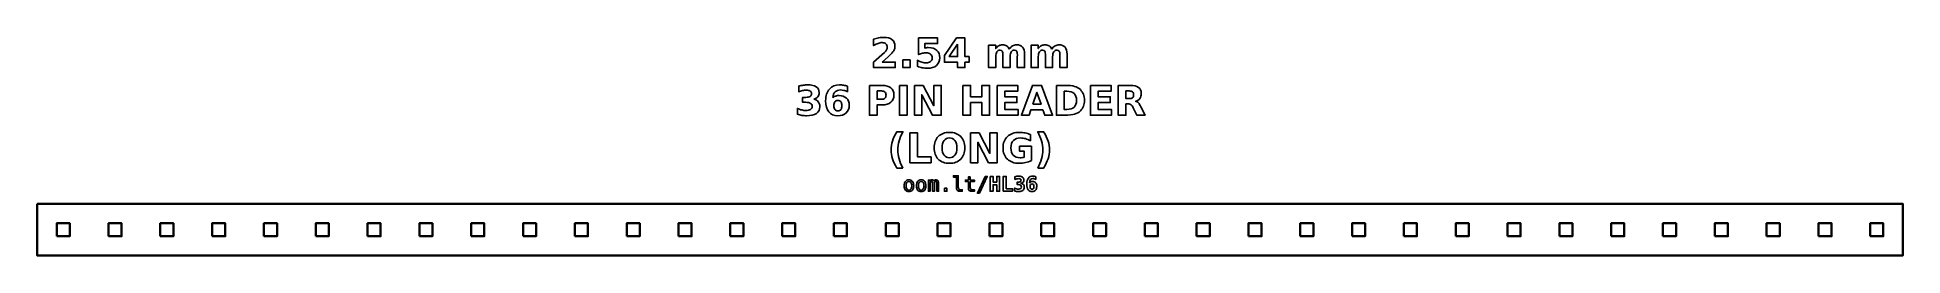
# Model space of a CAD drawing. Header units: centimetres. Extents: x -15.07 to -5.93, y -14.98 to -13.91.
import ezdxf

# ---------------------------------------------------------------- set-up
doc = ezdxf.new("R2010")
doc.units = ezdxf.units.CM
doc.header["$MEASUREMENT"] = 0
doc.layers.add('Layer 1', color=7, linetype='Continuous')

msp = doc.modelspace()

# ---------------------------------------------------------------- linework, layer by layer
at = {"layer": 'Layer 1', "color": 7, "lineweight": 35}
for points in [[(-14.97697, -14.88197), (-14.91297, -14.88197), (-14.91297, -14.81797), (-14.97697, -14.81797), (-14.97697, -14.88197)], [(-14.72297, -14.88197), (-14.65897, -14.88197), (-14.65897, -14.81797), (-14.72297, -14.81797), (-14.72297, -14.88197)], [(-14.46897, -14.88197), (-14.40497, -14.88197), (-14.40497, -14.81797), (-14.46897, -14.81797), (-14.46897, -14.88197)], [(-14.21497, -14.88197), (-14.15097, -14.88197), (-14.15097, -14.81797), (-14.21497, -14.81797), (-14.21497, -14.88197)], [(-13.96097, -14.88197), (-13.89697, -14.88197), (-13.89697, -14.81797), (-13.96097, -14.81797), (-13.96097, -14.88197)], [(-13.70697, -14.88197), (-13.64297, -14.88197), (-13.64297, -14.81797), (-13.70697, -14.81797), (-13.70697, -14.88197)], [(-13.45297, -14.88197), (-13.38897, -14.88197), (-13.38897, -14.81797), (-13.45297, -14.81797), (-13.45297, -14.88197)], [(-13.19897, -14.88197), (-13.13497, -14.88197), (-13.13497, -14.81797), (-13.19897, -14.81797), (-13.19897, -14.88197)], [(-12.94497, -14.88197), (-12.88097, -14.88197), (-12.88097, -14.81797), (-12.94497, -14.81797), (-12.94497, -14.88197)], [(-12.69097, -14.88197), (-12.62697, -14.88197), (-12.62697, -14.81797), (-12.69097, -14.81797), (-12.69097, -14.88197)], [(-12.43697, -14.88197), (-12.37297, -14.88197), (-12.37297, -14.81797), (-12.43697, -14.81797), (-12.43697, -14.88197)], [(-12.18297, -14.88197), (-12.11897, -14.88197), (-12.11897, -14.81797), (-12.18297, -14.81797), (-12.18297, -14.88197)], [(-11.92897, -14.88197), (-11.86497, -14.88197), (-11.86497, -14.81797), (-11.92897, -14.81797), (-11.92897, -14.88197)], [(-11.67497, -14.88197), (-11.61097, -14.88197), (-11.61097, -14.81797), (-11.67497, -14.81797), (-11.67497, -14.88197)], [(-11.42097, -14.88197), (-11.35697, -14.88197), (-11.35697, -14.81797), (-11.42097, -14.81797), (-11.42097, -14.88197)], [(-11.16697, -14.88197), (-11.10297, -14.88197), (-11.10297, -14.81797), (-11.16697, -14.81797), (-11.16697, -14.88197)], [(-10.91297, -14.88197), (-10.84897, -14.88197), (-10.84897, -14.81797), (-10.91297, -14.81797), (-10.91297, -14.88197)], [(-10.65897, -14.88197), (-10.59497, -14.88197), (-10.59497, -14.81797), (-10.65897, -14.81797), (-10.65897, -14.88197)], [(-10.40497, -14.88197), (-10.34097, -14.88197), (-10.34097, -14.81797), (-10.40497, -14.81797), (-10.40497, -14.88197)], [(-10.15097, -14.88197), (-10.08697, -14.88197), (-10.08697, -14.81797), (-10.15097, -14.81797), (-10.15097, -14.88197)], [(-9.89697, -14.88197), (-9.83297, -14.88197), (-9.83297, -14.81797), (-9.89697, -14.81797), (-9.89697, -14.88197)], [(-9.64297, -14.88197), (-9.57897, -14.88197), (-9.57897, -14.81797), (-9.64297, -14.81797), (-9.64297, -14.88197)], [(-9.38897, -14.88197), (-9.32497, -14.88197), (-9.32497, -14.81797), (-9.38897, -14.81797), (-9.38897, -14.88197)], [(-9.13497, -14.88197), (-9.07097, -14.88197), (-9.07097, -14.81797), (-9.13497, -14.81797), (-9.13497, -14.88197)], [(-8.88097, -14.88197), (-8.81697, -14.88197), (-8.81697, -14.81797), (-8.88097, -14.81797), (-8.88097, -14.88197)], [(-8.62697, -14.88197), (-8.56297, -14.88197), (-8.56297, -14.81797), (-8.62697, -14.81797), (-8.62697, -14.88197)], [(-8.37297, -14.88197), (-8.30897, -14.88197), (-8.30897, -14.81797), (-8.37297, -14.81797), (-8.37297, -14.88197)], [(-8.11897, -14.88197), (-8.05497, -14.88197), (-8.05497, -14.81797), (-8.11897, -14.81797), (-8.11897, -14.88197)], [(-7.86497, -14.88197), (-7.80097, -14.88197), (-7.80097, -14.81797), (-7.86497, -14.81797), (-7.86497, -14.88197)], [(-7.61097, -14.88197), (-7.54697, -14.88197), (-7.54697, -14.81797), (-7.61097, -14.81797), (-7.61097, -14.88197)], [(-7.35697, -14.88197), (-7.29297, -14.88197), (-7.29297, -14.81797), (-7.35697, -14.81797), (-7.35697, -14.88197)], [(-7.10297, -14.88197), (-7.03897, -14.88197), (-7.03897, -14.81797), (-7.10297, -14.81797), (-7.10297, -14.88197)], [(-6.84897, -14.88197), (-6.78497, -14.88197), (-6.78497, -14.81797), (-6.84897, -14.81797), (-6.84897, -14.88197)], [(-6.59497, -14.88197), (-6.53097, -14.88197), (-6.53097, -14.81797), (-6.59497, -14.81797), (-6.59497, -14.88197)], [(-6.34097, -14.88197), (-6.27697, -14.88197), (-6.27697, -14.81797), (-6.34097, -14.81797), (-6.34097, -14.88197)], [(-6.08697, -14.88197), (-6.02297, -14.88197), (-6.02297, -14.81797), (-6.08697, -14.81797), (-6.08697, -14.88197)]]:
    msp.add_lwpolyline(points, close=True, dxfattribs=at)
at = {"layer": 'Layer 1', "color": 250}
for points, knots in [([(-10.93086, -14.02855), (-10.93086, -14.02855), (-10.86669, -14.02855), (-10.86669, -14.02855), (-10.86669, -14.02855), (-10.86669, -14.02855), (-10.86669, -14.05618), (-10.86669, -14.05618), (-10.86669, -14.05618), (-10.86669, -14.05618), (-10.97266, -14.05618), (-10.97266, -14.05618), (-10.97266, -14.05618), (-10.97266, -14.05618), (-10.97266, -14.02855), (-10.97266, -14.02855), (-10.97266, -14.02855), (-10.97266, -14.02855), (-10.91942, -13.98158), (-10.91942, -13.98158), (-10.91942, -13.98158), (-10.91466, -13.97728), (-10.91116, -13.97308), (-10.90889, -13.96898), (-10.90889, -13.96898), (-10.90659, -13.96488), (-10.90546, -13.96061), (-10.90546, -13.95618), (-10.90546, -13.95618), (-10.90546, -13.94935), (-10.90776, -13.94385), (-10.91236, -13.93968), (-10.91236, -13.93968), (-10.91692, -13.93551), (-10.92302, -13.93345), (-10.93066, -13.93345), (-10.93066, -13.93345), (-10.93652, -13.93345), (-10.94292, -13.93471), (-10.94989, -13.93721), (-10.94989, -13.93721), (-10.95686, -13.93971), (-10.96432, -13.94345), (-10.97226, -13.94838), (-10.97226, -13.94838), (-10.97226, -13.94838), (-10.97226, -13.91635), (-10.97226, -13.91635), (-10.97226, -13.91635), (-10.96379, -13.91355), (-10.95542, -13.91141), (-10.94716, -13.90995), (-10.94716, -13.90995), (-10.93889, -13.90848), (-10.93079, -13.90775), (-10.92282, -13.90775), (-10.92282, -13.90775), (-10.90539, -13.90775), (-10.89182, -13.91158), (-10.88216, -13.91928), (-10.88216, -13.91928), (-10.87249, -13.92695), (-10.86766, -13.93765), (-10.86766, -13.95141), (-10.86766, -13.95141), (-10.86766, -13.95935), (-10.86972, -13.96675), (-10.87382, -13.97361), (-10.87382, -13.97361), (-10.87792, -13.98048), (-10.88656, -13.98968), (-10.89969, -14.00121), (-10.89969, -14.00121), (-10.89969, -14.00121), (-10.93086, -14.02855), (-10.93086, -14.02855)], [0, 0, 0, 0, 0.0526316, 0.0526316, 0.0526316, 0.0526316, 0.1052632, 0.1052632, 0.1052632, 0.1052632, 0.1578947, 0.1578947, 0.1578947, 0.1578947, 0.2105263, 0.2105263, 0.2105263, 0.2105263, 0.2631579, 0.2631579, 0.2631579, 0.2631579, 0.3157895, 0.3157895, 0.3157895, 0.3157895, 0.3684211, 0.3684211, 0.3684211, 0.3684211, 0.4210526, 0.4210526, 0.4210526, 0.4210526, 0.4736842, 0.4736842, 0.4736842, 0.4736842, 0.5263158, 0.5263158, 0.5263158, 0.5263158, 0.5789474, 0.5789474, 0.5789474, 0.5789474, 0.6315789, 0.6315789, 0.6315789, 0.6315789, 0.6842105, 0.6842105, 0.6842105, 0.6842105, 0.7368421, 0.7368421, 0.7368421, 0.7368421, 0.7894737, 0.7894737, 0.7894737, 0.7894737, 0.8421053, 0.8421053, 0.8421053, 0.8421053, 0.8947368, 0.8947368, 0.8947368, 0.8947368, 0.9473684, 0.9473684, 0.9473684, 0.9473684, 1, 1, 1, 1]), ([(-10.75215, -13.91038), (-10.75215, -13.91038), (-10.65868, -13.91038), (-10.65868, -13.91038), (-10.65868, -13.91038), (-10.65868, -13.91038), (-10.65868, -13.93801), (-10.65868, -13.93801), (-10.65868, -13.93801), (-10.65868, -13.93801), (-10.72218, -13.93801), (-10.72218, -13.93801), (-10.72218, -13.93801), (-10.72218, -13.93801), (-10.72218, -13.96058), (-10.72218, -13.96058), (-10.72218, -13.96058), (-10.71932, -13.95981), (-10.71645, -13.95921), (-10.71355, -13.95878), (-10.71355, -13.95878), (-10.71065, -13.95835), (-10.70762, -13.95815), (-10.70452, -13.95815), (-10.70452, -13.95815), (-10.68672, -13.95815), (-10.67288, -13.96258), (-10.66298, -13.97148), (-10.66298, -13.97148), (-10.65308, -13.98035), (-10.64815, -13.99275), (-10.64815, -14.00861), (-10.64815, -14.00861), (-10.64815, -14.02438), (-10.65355, -14.03671), (-10.66432, -14.04565), (-10.66432, -14.04565), (-10.67508, -14.05455), (-10.69005, -14.05901), (-10.70918, -14.05901), (-10.70918, -14.05901), (-10.71745, -14.05901), (-10.72565, -14.05821), (-10.73375, -14.05661), (-10.73375, -14.05661), (-10.74185, -14.05501), (-10.74992, -14.05261), (-10.75792, -14.04935), (-10.75792, -14.04935), (-10.75792, -14.04935), (-10.75792, -14.01975), (-10.75792, -14.01975), (-10.75792, -14.01975), (-10.74998, -14.02431), (-10.74245, -14.02771), (-10.73532, -14.02998), (-10.73532, -14.02998), (-10.72818, -14.03228), (-10.72145, -14.03341), (-10.71515, -14.03341), (-10.71515, -14.03341), (-10.70602, -14.03341), (-10.69885, -14.03118), (-10.69362, -14.02671), (-10.69362, -14.02671), (-10.68838, -14.02228), (-10.68575, -14.01625), (-10.68575, -14.00861), (-10.68575, -14.00861), (-10.68575, -14.00095), (-10.68838, -13.99491), (-10.69362, -13.99048), (-10.69362, -13.99048), (-10.69885, -13.98605), (-10.70602, -13.98385), (-10.71515, -13.98385), (-10.71515, -13.98385), (-10.72055, -13.98385), (-10.72632, -13.98455), (-10.73242, -13.98595), (-10.73242, -13.98595), (-10.73855, -13.98735), (-10.74512, -13.98951), (-10.75215, -13.99245), (-10.75215, -13.99245), (-10.75215, -13.99245), (-10.75215, -13.91038), (-10.75215, -13.91038)], [0, 0, 0, 0, 0.0454545, 0.0454545, 0.0454545, 0.0454545, 0.0909091, 0.0909091, 0.0909091, 0.0909091, 0.1363636, 0.1363636, 0.1363636, 0.1363636, 0.1818182, 0.1818182, 0.1818182, 0.1818182, 0.2272727, 0.2272727, 0.2272727, 0.2272727, 0.2727273, 0.2727273, 0.2727273, 0.2727273, 0.3181818, 0.3181818, 0.3181818, 0.3181818, 0.3636364, 0.3636364, 0.3636364, 0.3636364, 0.4090909, 0.4090909, 0.4090909, 0.4090909, 0.4545455, 0.4545455, 0.4545455, 0.4545455, 0.5, 0.5, 0.5, 0.5, 0.5454545, 0.5454545, 0.5454545, 0.5454545, 0.5909091, 0.5909091, 0.5909091, 0.5909091, 0.6363636, 0.6363636, 0.6363636, 0.6363636, 0.6818182, 0.6818182, 0.6818182, 0.6818182, 0.7272727, 0.7272727, 0.7272727, 0.7272727, 0.7727273, 0.7727273, 0.7727273, 0.7727273, 0.8181818, 0.8181818, 0.8181818, 0.8181818, 0.8636364, 0.8636364, 0.8636364, 0.8636364, 0.9090909, 0.9090909, 0.9090909, 0.9090909, 0.9545455, 0.9545455, 0.9545455, 0.9545455, 1, 1, 1, 1]), ([(-10.56678, -13.91038), (-10.56678, -13.91038), (-10.52498, -13.91038), (-10.52498, -13.91038), (-10.52498, -13.91038), (-10.52498, -13.91038), (-10.52498, -14.00238), (-10.52498, -14.00238), (-10.52498, -14.00238), (-10.52498, -14.00238), (-10.50418, -14.00238), (-10.50418, -14.00238), (-10.50418, -14.00238), (-10.50418, -14.00238), (-10.50418, -14.02961), (-10.50418, -14.02961), (-10.50418, -14.02961), (-10.50418, -14.02961), (-10.52498, -14.02961), (-10.52498, -14.02961), (-10.52498, -14.02961), (-10.52498, -14.02961), (-10.52498, -14.05618), (-10.52498, -14.05618), (-10.52498, -14.05618), (-10.52498, -14.05618), (-10.56051, -14.05618), (-10.56051, -14.05618), (-10.56051, -14.05618), (-10.56051, -14.05618), (-10.56051, -14.02961), (-10.56051, -14.02961), (-10.56051, -14.02961), (-10.56051, -14.02961), (-10.62518, -14.02961), (-10.62518, -14.02961), (-10.62518, -14.02961), (-10.62518, -14.02961), (-10.62518, -13.99738), (-10.62518, -13.99738), (-10.62518, -13.99738), (-10.62518, -13.99738), (-10.56678, -13.91038), (-10.56678, -13.91038)], [0, 0, 0, 0, 0.0909091, 0.0909091, 0.0909091, 0.0909091, 0.1818182, 0.1818182, 0.1818182, 0.1818182, 0.2727273, 0.2727273, 0.2727273, 0.2727273, 0.3636364, 0.3636364, 0.3636364, 0.3636364, 0.4545455, 0.4545455, 0.4545455, 0.4545455, 0.5454545, 0.5454545, 0.5454545, 0.5454545, 0.6363636, 0.6363636, 0.6363636, 0.6363636, 0.7272727, 0.7272727, 0.7272727, 0.7272727, 0.8181818, 0.8181818, 0.8181818, 0.8181818, 0.9090909, 0.9090909, 0.9090909, 0.9090909, 1, 1, 1, 1]), ([(-10.56051, -13.94135), (-10.56051, -13.94135), (-10.60175, -14.00238), (-10.60175, -14.00238), (-10.60175, -14.00238), (-10.60175, -14.00238), (-10.56051, -14.00238), (-10.56051, -14.00238), (-10.56051, -14.00238), (-10.56051, -14.00238), (-10.56051, -13.94135), (-10.56051, -13.94135)], [0, 0, 0, 0, 0.3333333, 0.3333333, 0.3333333, 0.3333333, 0.6666667, 0.6666667, 0.6666667, 0.6666667, 1, 1, 1, 1]), ([(-10.30721, -13.96498), (-10.30278, -13.95821), (-10.29755, -13.95305), (-10.29145, -13.94951), (-10.29145, -13.94951), (-10.28535, -13.94595), (-10.27868, -13.94418), (-10.27138, -13.94418), (-10.27138, -13.94418), (-10.25881, -13.94418), (-10.24925, -13.94805), (-10.24268, -13.95581), (-10.24268, -13.95581), (-10.23611, -13.96355), (-10.23281, -13.97481), (-10.23281, -13.98958), (-10.23281, -13.98958), (-10.23281, -13.98958), (-10.23281, -14.05618), (-10.23281, -14.05618), (-10.23281, -14.05618), (-10.23281, -14.05618), (-10.26798, -14.05618), (-10.26798, -14.05618), (-10.26798, -14.05618), (-10.26798, -14.05618), (-10.26798, -13.99915), (-10.26798, -13.99915), (-10.26798, -13.99915), (-10.26791, -13.99831), (-10.26788, -13.99745), (-10.26785, -13.99651), (-10.26785, -13.99651), (-10.26781, -13.99561), (-10.26778, -13.99431), (-10.26778, -13.99261), (-10.26778, -13.99261), (-10.26778, -13.98488), (-10.26891, -13.97925), (-10.27121, -13.97578), (-10.27121, -13.97578), (-10.27348, -13.97228), (-10.27715, -13.97055), (-10.28221, -13.97055), (-10.28221, -13.97055), (-10.28888, -13.97055), (-10.29398, -13.97328), (-10.29761, -13.97875), (-10.29761, -13.97875), (-10.30121, -13.98421), (-10.30308, -13.99211), (-10.30321, -14.00248), (-10.30321, -14.00248), (-10.30321, -14.00248), (-10.30321, -14.05618), (-10.30321, -14.05618), (-10.30321, -14.05618), (-10.30321, -14.05618), (-10.33838, -14.05618), (-10.33838, -14.05618), (-10.33838, -14.05618), (-10.33838, -14.05618), (-10.33838, -13.99915), (-10.33838, -13.99915), (-10.33838, -13.99915), (-10.33838, -13.98705), (-10.33941, -13.97925), (-10.34151, -13.97578), (-10.34151, -13.97578), (-10.34358, -13.97228), (-10.34728, -13.97055), (-10.35261, -13.97055), (-10.35261, -13.97055), (-10.35935, -13.97055), (-10.36451, -13.97331), (-10.36815, -13.97881), (-10.36815, -13.97881), (-10.37178, -13.98431), (-10.37361, -13.99215), (-10.37361, -14.00238), (-10.37361, -14.00238), (-10.37361, -14.00238), (-10.37361, -14.05618), (-10.37361, -14.05618), (-10.37361, -14.05618), (-10.37361, -14.05618), (-10.40878, -14.05618), (-10.40878, -14.05618), (-10.40878, -14.05618), (-10.40878, -14.05618), (-10.40878, -13.94681), (-10.40878, -13.94681), (-10.40878, -13.94681), (-10.40878, -13.94681), (-10.37361, -13.94681), (-10.37361, -13.94681), (-10.37361, -13.94681), (-10.37361, -13.94681), (-10.37361, -13.96285), (-10.37361, -13.96285), (-10.37361, -13.96285), (-10.36931, -13.95665), (-10.36438, -13.95201), (-10.35881, -13.94888), (-10.35881, -13.94888), (-10.35325, -13.94575), (-10.34711, -13.94418), (-10.34041, -13.94418), (-10.34041, -13.94418), (-10.33288, -13.94418), (-10.32618, -13.94601), (-10.32041, -13.94965), (-10.32041, -13.94965), (-10.31461, -13.95331), (-10.31021, -13.95841), (-10.30721, -13.96498)], [0, 0, 0, 0, 0.0344828, 0.0344828, 0.0344828, 0.0344828, 0.0689655, 0.0689655, 0.0689655, 0.0689655, 0.1034483, 0.1034483, 0.1034483, 0.1034483, 0.137931, 0.137931, 0.137931, 0.137931, 0.1724138, 0.1724138, 0.1724138, 0.1724138, 0.2068966, 0.2068966, 0.2068966, 0.2068966, 0.2413793, 0.2413793, 0.2413793, 0.2413793, 0.2758621, 0.2758621, 0.2758621, 0.2758621, 0.3103448, 0.3103448, 0.3103448, 0.3103448, 0.3448276, 0.3448276, 0.3448276, 0.3448276, 0.3793103, 0.3793103, 0.3793103, 0.3793103, 0.4137931, 0.4137931, 0.4137931, 0.4137931, 0.4482759, 0.4482759, 0.4482759, 0.4482759, 0.4827586, 0.4827586, 0.4827586, 0.4827586, 0.5172414, 0.5172414, 0.5172414, 0.5172414, 0.5517241, 0.5517241, 0.5517241, 0.5517241, 0.5862069, 0.5862069, 0.5862069, 0.5862069, 0.6206897, 0.6206897, 0.6206897, 0.6206897, 0.6551724, 0.6551724, 0.6551724, 0.6551724, 0.6896552, 0.6896552, 0.6896552, 0.6896552, 0.7241379, 0.7241379, 0.7241379, 0.7241379, 0.7586207, 0.7586207, 0.7586207, 0.7586207, 0.7931034, 0.7931034, 0.7931034, 0.7931034, 0.8275862, 0.8275862, 0.8275862, 0.8275862, 0.862069, 0.862069, 0.862069, 0.862069, 0.8965517, 0.8965517, 0.8965517, 0.8965517, 0.9310345, 0.9310345, 0.9310345, 0.9310345, 0.9655172, 0.9655172, 0.9655172, 0.9655172, 1, 1, 1, 1]), ([(-10.09881, -13.96498), (-10.09438, -13.95821), (-10.08915, -13.95305), (-10.08305, -13.94951), (-10.08305, -13.94951), (-10.07695, -13.94595), (-10.07028, -13.94418), (-10.06298, -13.94418), (-10.06298, -13.94418), (-10.05041, -13.94418), (-10.04085, -13.94805), (-10.03428, -13.95581), (-10.03428, -13.95581), (-10.02771, -13.96355), (-10.02441, -13.97481), (-10.02441, -13.98958), (-10.02441, -13.98958), (-10.02441, -13.98958), (-10.02441, -14.05618), (-10.02441, -14.05618), (-10.02441, -14.05618), (-10.02441, -14.05618), (-10.05958, -14.05618), (-10.05958, -14.05618), (-10.05958, -14.05618), (-10.05958, -14.05618), (-10.05958, -13.99915), (-10.05958, -13.99915), (-10.05958, -13.99915), (-10.05951, -13.99831), (-10.05948, -13.99745), (-10.05945, -13.99651), (-10.05945, -13.99651), (-10.05941, -13.99561), (-10.05938, -13.99431), (-10.05938, -13.99261), (-10.05938, -13.99261), (-10.05938, -13.98488), (-10.06051, -13.97925), (-10.06281, -13.97578), (-10.06281, -13.97578), (-10.06508, -13.97228), (-10.06875, -13.97055), (-10.07381, -13.97055), (-10.07381, -13.97055), (-10.08048, -13.97055), (-10.08558, -13.97328), (-10.08921, -13.97875), (-10.08921, -13.97875), (-10.09281, -13.98421), (-10.09468, -13.99211), (-10.09481, -14.00248), (-10.09481, -14.00248), (-10.09481, -14.00248), (-10.09481, -14.05618), (-10.09481, -14.05618), (-10.09481, -14.05618), (-10.09481, -14.05618), (-10.12998, -14.05618), (-10.12998, -14.05618), (-10.12998, -14.05618), (-10.12998, -14.05618), (-10.12998, -13.99915), (-10.12998, -13.99915), (-10.12998, -13.99915), (-10.12998, -13.98705), (-10.13101, -13.97925), (-10.13311, -13.97578), (-10.13311, -13.97578), (-10.13518, -13.97228), (-10.13888, -13.97055), (-10.14421, -13.97055), (-10.14421, -13.97055), (-10.15095, -13.97055), (-10.15611, -13.97331), (-10.15975, -13.97881), (-10.15975, -13.97881), (-10.16338, -13.98431), (-10.16521, -13.99215), (-10.16521, -14.00238), (-10.16521, -14.00238), (-10.16521, -14.00238), (-10.16521, -14.05618), (-10.16521, -14.05618), (-10.16521, -14.05618), (-10.16521, -14.05618), (-10.20038, -14.05618), (-10.20038, -14.05618), (-10.20038, -14.05618), (-10.20038, -14.05618), (-10.20038, -13.94681), (-10.20038, -13.94681), (-10.20038, -13.94681), (-10.20038, -13.94681), (-10.16521, -13.94681), (-10.16521, -13.94681), (-10.16521, -13.94681), (-10.16521, -13.94681), (-10.16521, -13.96285), (-10.16521, -13.96285), (-10.16521, -13.96285), (-10.16091, -13.95665), (-10.15598, -13.95201), (-10.15041, -13.94888), (-10.15041, -13.94888), (-10.14485, -13.94575), (-10.13871, -13.94418), (-10.13201, -13.94418), (-10.13201, -13.94418), (-10.12448, -13.94418), (-10.11778, -13.94601), (-10.11201, -13.94965), (-10.11201, -13.94965), (-10.10621, -13.95331), (-10.10181, -13.95841), (-10.09881, -13.96498)], [0, 0, 0, 0, 0.0344828, 0.0344828, 0.0344828, 0.0344828, 0.0689655, 0.0689655, 0.0689655, 0.0689655, 0.1034483, 0.1034483, 0.1034483, 0.1034483, 0.137931, 0.137931, 0.137931, 0.137931, 0.1724138, 0.1724138, 0.1724138, 0.1724138, 0.2068966, 0.2068966, 0.2068966, 0.2068966, 0.2413793, 0.2413793, 0.2413793, 0.2413793, 0.2758621, 0.2758621, 0.2758621, 0.2758621, 0.3103448, 0.3103448, 0.3103448, 0.3103448, 0.3448276, 0.3448276, 0.3448276, 0.3448276, 0.3793103, 0.3793103, 0.3793103, 0.3793103, 0.4137931, 0.4137931, 0.4137931, 0.4137931, 0.4482759, 0.4482759, 0.4482759, 0.4482759, 0.4827586, 0.4827586, 0.4827586, 0.4827586, 0.5172414, 0.5172414, 0.5172414, 0.5172414, 0.5517241, 0.5517241, 0.5517241, 0.5517241, 0.5862069, 0.5862069, 0.5862069, 0.5862069, 0.6206897, 0.6206897, 0.6206897, 0.6206897, 0.6551724, 0.6551724, 0.6551724, 0.6551724, 0.6896552, 0.6896552, 0.6896552, 0.6896552, 0.7241379, 0.7241379, 0.7241379, 0.7241379, 0.7586207, 0.7586207, 0.7586207, 0.7586207, 0.7931034, 0.7931034, 0.7931034, 0.7931034, 0.8275862, 0.8275862, 0.8275862, 0.8275862, 0.862069, 0.862069, 0.862069, 0.862069, 0.8965517, 0.8965517, 0.8965517, 0.8965517, 0.9310345, 0.9310345, 0.9310345, 0.9310345, 0.9655172, 0.9655172, 0.9655172, 0.9655172, 1, 1, 1, 1]), ([(-10.82892, -14.01838), (-10.82892, -14.01838), (-10.79375, -14.01838), (-10.79375, -14.01838), (-10.79375, -14.01838), (-10.79375, -14.01838), (-10.79375, -14.05618), (-10.79375, -14.05618), (-10.79375, -14.05618), (-10.79375, -14.05618), (-10.82892, -14.05618), (-10.82892, -14.05618), (-10.82892, -14.05618), (-10.82892, -14.05618), (-10.82892, -14.01838), (-10.82892, -14.01838)], [0, 0, 0, 0, 0.25, 0.25, 0.25, 0.25, 0.5, 0.5, 0.5, 0.5, 0.75, 0.75, 0.75, 0.75, 1, 1, 1, 1]), ([(-11.26605, -14.21035), (-11.25625, -14.21288), (-11.24875, -14.21731), (-11.24365, -14.22358), (-11.24365, -14.22358), (-11.23855, -14.22988), (-11.23599, -14.23785), (-11.23599, -14.24755), (-11.23599, -14.24755), (-11.23599, -14.26201), (-11.24152, -14.27301), (-11.25259, -14.28055), (-11.25259, -14.28055), (-11.26365, -14.28805), (-11.27979, -14.29181), (-11.30102, -14.29181), (-11.30102, -14.29181), (-11.30852, -14.29181), (-11.31602, -14.29121), (-11.32355, -14.29001), (-11.32355, -14.29001), (-11.33105, -14.28881), (-11.33849, -14.28698), (-11.34585, -14.28458), (-11.34585, -14.28458), (-11.34585, -14.28458), (-11.34585, -14.25558), (-11.34585, -14.25558), (-11.34585, -14.25558), (-11.33882, -14.25908), (-11.33185, -14.26175), (-11.32492, -14.26355), (-11.32492, -14.26355), (-11.31799, -14.26531), (-11.31115, -14.26621), (-11.30445, -14.26621), (-11.30445, -14.26621), (-11.29449, -14.26621), (-11.28685, -14.26448), (-11.28155, -14.26105), (-11.28155, -14.26105), (-11.27625, -14.25758), (-11.27359, -14.25265), (-11.27359, -14.24618), (-11.27359, -14.24618), (-11.27359, -14.23955), (-11.27632, -14.23451), (-11.28175, -14.23111), (-11.28175, -14.23111), (-11.28719, -14.22768), (-11.29522, -14.22598), (-11.30582, -14.22598), (-11.30582, -14.22598), (-11.30582, -14.22598), (-11.32085, -14.22598), (-11.32085, -14.22598), (-11.32085, -14.22598), (-11.32085, -14.22598), (-11.32085, -14.20175), (-11.32085, -14.20175), (-11.32085, -14.20175), (-11.32085, -14.20175), (-11.30505, -14.20175), (-11.30505, -14.20175), (-11.30505, -14.20175), (-11.29559, -14.20175), (-11.28859, -14.20028), (-11.28395, -14.19731), (-11.28395, -14.19731), (-11.27932, -14.19435), (-11.27702, -14.18985), (-11.27702, -14.18381), (-11.27702, -14.18381), (-11.27702, -14.17821), (-11.27925, -14.17388), (-11.28375, -14.17085), (-11.28375, -14.17085), (-11.28825, -14.16778), (-11.29459, -14.16625), (-11.30279, -14.16625), (-11.30279, -14.16625), (-11.30885, -14.16625), (-11.31495, -14.16691), (-11.32115, -14.16828), (-11.32115, -14.16828), (-11.32732, -14.16965), (-11.33345, -14.17168), (-11.33959, -14.17435), (-11.33959, -14.17435), (-11.33959, -14.17435), (-11.33959, -14.14681), (-11.33959, -14.14681), (-11.33959, -14.14681), (-11.33215, -14.14471), (-11.32482, -14.14315), (-11.31752, -14.14211), (-11.31752, -14.14211), (-11.31022, -14.14108), (-11.30309, -14.14055), (-11.29605, -14.14055), (-11.29605, -14.14055), (-11.27712, -14.14055), (-11.26292, -14.14365), (-11.25352, -14.14988), (-11.25352, -14.14988), (-11.24412, -14.15608), (-11.23942, -14.16545), (-11.23942, -14.17795), (-11.23942, -14.17795), (-11.23942, -14.18645), (-11.24165, -14.19345), (-11.24615, -14.19888), (-11.24615, -14.19888), (-11.25065, -14.20431), (-11.25729, -14.20815), (-11.26605, -14.21035)], [0, 0, 0, 0, 0.0344828, 0.0344828, 0.0344828, 0.0344828, 0.0689655, 0.0689655, 0.0689655, 0.0689655, 0.1034483, 0.1034483, 0.1034483, 0.1034483, 0.137931, 0.137931, 0.137931, 0.137931, 0.1724138, 0.1724138, 0.1724138, 0.1724138, 0.2068966, 0.2068966, 0.2068966, 0.2068966, 0.2413793, 0.2413793, 0.2413793, 0.2413793, 0.2758621, 0.2758621, 0.2758621, 0.2758621, 0.3103448, 0.3103448, 0.3103448, 0.3103448, 0.3448276, 0.3448276, 0.3448276, 0.3448276, 0.3793103, 0.3793103, 0.3793103, 0.3793103, 0.4137931, 0.4137931, 0.4137931, 0.4137931, 0.4482759, 0.4482759, 0.4482759, 0.4482759, 0.4827586, 0.4827586, 0.4827586, 0.4827586, 0.5172414, 0.5172414, 0.5172414, 0.5172414, 0.5517241, 0.5517241, 0.5517241, 0.5517241, 0.5862069, 0.5862069, 0.5862069, 0.5862069, 0.6206897, 0.6206897, 0.6206897, 0.6206897, 0.6551724, 0.6551724, 0.6551724, 0.6551724, 0.6896552, 0.6896552, 0.6896552, 0.6896552, 0.7241379, 0.7241379, 0.7241379, 0.7241379, 0.7586207, 0.7586207, 0.7586207, 0.7586207, 0.7931034, 0.7931034, 0.7931034, 0.7931034, 0.8275862, 0.8275862, 0.8275862, 0.8275862, 0.862069, 0.862069, 0.862069, 0.862069, 0.8965517, 0.8965517, 0.8965517, 0.8965517, 0.9310345, 0.9310345, 0.9310345, 0.9310345, 0.9655172, 0.9655172, 0.9655172, 0.9655172, 1, 1, 1, 1]), ([(-11.10122, -14.14698), (-11.10122, -14.14698), (-11.10122, -14.17395), (-11.10122, -14.17395), (-11.10122, -14.17395), (-11.10742, -14.17101), (-11.11322, -14.16885), (-11.11868, -14.16745), (-11.11868, -14.16745), (-11.12415, -14.16605), (-11.12952, -14.16535), (-11.13472, -14.16535), (-11.13472, -14.16535), (-11.14592, -14.16535), (-11.15462, -14.16845), (-11.16088, -14.17468), (-11.16088, -14.17468), (-11.16712, -14.18088), (-11.17078, -14.19011), (-11.17182, -14.20235), (-11.17182, -14.20235), (-11.16752, -14.19918), (-11.16285, -14.19678), (-11.15785, -14.19518), (-11.15785, -14.19518), (-11.15285, -14.19358), (-11.14738, -14.19278), (-11.14145, -14.19278), (-11.14145, -14.19278), (-11.12655, -14.19278), (-11.11452, -14.19715), (-11.10538, -14.20588), (-11.10538, -14.20588), (-11.09622, -14.21458), (-11.09165, -14.22601), (-11.09165, -14.24015), (-11.09165, -14.24015), (-11.09165, -14.25578), (-11.09675, -14.26828), (-11.10698, -14.27771), (-11.10698, -14.27771), (-11.11718, -14.28711), (-11.13092, -14.29181), (-11.14808, -14.29181), (-11.14808, -14.29181), (-11.16702, -14.29181), (-11.18168, -14.28541), (-11.19208, -14.27261), (-11.19208, -14.27261), (-11.20245, -14.25985), (-11.20765, -14.24168), (-11.20765, -14.21818), (-11.20765, -14.21818), (-11.20765, -14.19411), (-11.20158, -14.17518), (-11.18945, -14.16141), (-11.18945, -14.16141), (-11.17728, -14.14765), (-11.16065, -14.14075), (-11.13948, -14.14075), (-11.13948, -14.14075), (-11.13278, -14.14075), (-11.12628, -14.14128), (-11.11995, -14.14231), (-11.11995, -14.14231), (-11.11365, -14.14335), (-11.10742, -14.14491), (-11.10122, -14.14698)], [0, 0, 0, 0, 0.0588235, 0.0588235, 0.0588235, 0.0588235, 0.1176471, 0.1176471, 0.1176471, 0.1176471, 0.1764706, 0.1764706, 0.1764706, 0.1764706, 0.2352941, 0.2352941, 0.2352941, 0.2352941, 0.2941176, 0.2941176, 0.2941176, 0.2941176, 0.3529412, 0.3529412, 0.3529412, 0.3529412, 0.4117647, 0.4117647, 0.4117647, 0.4117647, 0.4705882, 0.4705882, 0.4705882, 0.4705882, 0.5294118, 0.5294118, 0.5294118, 0.5294118, 0.5882353, 0.5882353, 0.5882353, 0.5882353, 0.6470588, 0.6470588, 0.6470588, 0.6470588, 0.7058824, 0.7058824, 0.7058824, 0.7058824, 0.7647059, 0.7647059, 0.7647059, 0.7647059, 0.8235294, 0.8235294, 0.8235294, 0.8235294, 0.8823529, 0.8823529, 0.8823529, 0.8823529, 0.9411765, 0.9411765, 0.9411765, 0.9411765, 1, 1, 1, 1]), ([(-10.99288, -14.14318), (-10.99288, -14.14318), (-10.93048, -14.14318), (-10.93048, -14.14318), (-10.93048, -14.14318), (-10.91192, -14.14318), (-10.89768, -14.14731), (-10.88775, -14.15555), (-10.88775, -14.15555), (-10.87782, -14.16378), (-10.87285, -14.17551), (-10.87285, -14.19075), (-10.87285, -14.19075), (-10.87285, -14.20601), (-10.87782, -14.21778), (-10.88775, -14.22601), (-10.88775, -14.22601), (-10.89768, -14.23425), (-10.91192, -14.23838), (-10.93048, -14.23838), (-10.93048, -14.23838), (-10.93048, -14.23838), (-10.95528, -14.23838), (-10.95528, -14.23838), (-10.95528, -14.23838), (-10.95528, -14.23838), (-10.95528, -14.28898), (-10.95528, -14.28898), (-10.95528, -14.28898), (-10.95528, -14.28898), (-10.99288, -14.28898), (-10.99288, -14.28898), (-10.99288, -14.28898), (-10.99288, -14.28898), (-10.99288, -14.14318), (-10.99288, -14.14318)], [0, 0, 0, 0, 0.1111111, 0.1111111, 0.1111111, 0.1111111, 0.2222222, 0.2222222, 0.2222222, 0.2222222, 0.3333333, 0.3333333, 0.3333333, 0.3333333, 0.4444444, 0.4444444, 0.4444444, 0.4444444, 0.5555556, 0.5555556, 0.5555556, 0.5555556, 0.6666667, 0.6666667, 0.6666667, 0.6666667, 0.7777778, 0.7777778, 0.7777778, 0.7777778, 0.8888889, 0.8888889, 0.8888889, 0.8888889, 1, 1, 1, 1]), ([(-10.95528, -14.17041), (-10.95528, -14.17041), (-10.95528, -14.21115), (-10.95528, -14.21115), (-10.95528, -14.21115), (-10.95528, -14.21115), (-10.93448, -14.21115), (-10.93448, -14.21115), (-10.93448, -14.21115), (-10.92718, -14.21115), (-10.92155, -14.20938), (-10.91758, -14.20581), (-10.91758, -14.20581), (-10.91362, -14.20228), (-10.91162, -14.19725), (-10.91162, -14.19075), (-10.91162, -14.19075), (-10.91162, -14.18421), (-10.91362, -14.17921), (-10.91758, -14.17568), (-10.91758, -14.17568), (-10.92155, -14.17218), (-10.92718, -14.17041), (-10.93448, -14.17041), (-10.93448, -14.17041), (-10.93448, -14.17041), (-10.95528, -14.17041), (-10.95528, -14.17041)], [0, 0, 0, 0, 0.1428571, 0.1428571, 0.1428571, 0.1428571, 0.2857143, 0.2857143, 0.2857143, 0.2857143, 0.4285714, 0.4285714, 0.4285714, 0.4285714, 0.5714286, 0.5714286, 0.5714286, 0.5714286, 0.7142857, 0.7142857, 0.7142857, 0.7142857, 0.8571429, 0.8571429, 0.8571429, 0.8571429, 1, 1, 1, 1]), ([(-10.84631, -14.14318), (-10.84631, -14.14318), (-10.80871, -14.14318), (-10.80871, -14.14318), (-10.80871, -14.14318), (-10.80871, -14.14318), (-10.80871, -14.28898), (-10.80871, -14.28898), (-10.80871, -14.28898), (-10.80871, -14.28898), (-10.84631, -14.28898), (-10.84631, -14.28898), (-10.84631, -14.28898), (-10.84631, -14.28898), (-10.84631, -14.14318), (-10.84631, -14.14318)], [0, 0, 0, 0, 0.25, 0.25, 0.25, 0.25, 0.5, 0.5, 0.5, 0.5, 0.75, 0.75, 0.75, 0.75, 1, 1, 1, 1]), ([(-10.77191, -14.14318), (-10.77191, -14.14318), (-10.72991, -14.14318), (-10.72991, -14.14318), (-10.72991, -14.14318), (-10.72991, -14.14318), (-10.67688, -14.24318), (-10.67688, -14.24318), (-10.67688, -14.24318), (-10.67688, -14.24318), (-10.67688, -14.14318), (-10.67688, -14.14318), (-10.67688, -14.14318), (-10.67688, -14.14318), (-10.64125, -14.14318), (-10.64125, -14.14318), (-10.64125, -14.14318), (-10.64125, -14.14318), (-10.64125, -14.28898), (-10.64125, -14.28898), (-10.64125, -14.28898), (-10.64125, -14.28898), (-10.68325, -14.28898), (-10.68325, -14.28898), (-10.68325, -14.28898), (-10.68325, -14.28898), (-10.73628, -14.18898), (-10.73628, -14.18898), (-10.73628, -14.18898), (-10.73628, -14.18898), (-10.73628, -14.28898), (-10.73628, -14.28898), (-10.73628, -14.28898), (-10.73628, -14.28898), (-10.77191, -14.28898), (-10.77191, -14.28898), (-10.77191, -14.28898), (-10.77191, -14.28898), (-10.77191, -14.14318), (-10.77191, -14.14318)], [0, 0, 0, 0, 0.1, 0.1, 0.1, 0.1, 0.2, 0.2, 0.2, 0.2, 0.3, 0.3, 0.3, 0.3, 0.4, 0.4, 0.4, 0.4, 0.5, 0.5, 0.5, 0.5, 0.6, 0.6, 0.6, 0.6, 0.7, 0.7, 0.7, 0.7, 0.8, 0.8, 0.8, 0.8, 0.9, 0.9, 0.9, 0.9, 1, 1, 1, 1]), ([(-10.53491, -14.14318), (-10.53491, -14.14318), (-10.49731, -14.14318), (-10.49731, -14.14318), (-10.49731, -14.14318), (-10.49731, -14.14318), (-10.49731, -14.19875), (-10.49731, -14.19875), (-10.49731, -14.19875), (-10.49731, -14.19875), (-10.44185, -14.19875), (-10.44185, -14.19875), (-10.44185, -14.19875), (-10.44185, -14.19875), (-10.44185, -14.14318), (-10.44185, -14.14318), (-10.44185, -14.14318), (-10.44185, -14.14318), (-10.40425, -14.14318), (-10.40425, -14.14318), (-10.40425, -14.14318), (-10.40425, -14.14318), (-10.40425, -14.28898), (-10.40425, -14.28898), (-10.40425, -14.28898), (-10.40425, -14.28898), (-10.44185, -14.28898), (-10.44185, -14.28898), (-10.44185, -14.28898), (-10.44185, -14.28898), (-10.44185, -14.22718), (-10.44185, -14.22718), (-10.44185, -14.22718), (-10.44185, -14.22718), (-10.49731, -14.22718), (-10.49731, -14.22718), (-10.49731, -14.22718), (-10.49731, -14.22718), (-10.49731, -14.28898), (-10.49731, -14.28898), (-10.49731, -14.28898), (-10.49731, -14.28898), (-10.53491, -14.28898), (-10.53491, -14.28898), (-10.53491, -14.28898), (-10.53491, -14.28898), (-10.53491, -14.14318), (-10.53491, -14.14318)], [0, 0, 0, 0, 0.0833333, 0.0833333, 0.0833333, 0.0833333, 0.1666667, 0.1666667, 0.1666667, 0.1666667, 0.25, 0.25, 0.25, 0.25, 0.3333333, 0.3333333, 0.3333333, 0.3333333, 0.4166667, 0.4166667, 0.4166667, 0.4166667, 0.5, 0.5, 0.5, 0.5, 0.5833333, 0.5833333, 0.5833333, 0.5833333, 0.6666667, 0.6666667, 0.6666667, 0.6666667, 0.75, 0.75, 0.75, 0.75, 0.8333333, 0.8333333, 0.8333333, 0.8333333, 0.9166667, 0.9166667, 0.9166667, 0.9166667, 1, 1, 1, 1]), ([(-10.36754, -14.14318), (-10.36754, -14.14318), (-10.26608, -14.14318), (-10.26608, -14.14318), (-10.26608, -14.14318), (-10.26608, -14.14318), (-10.26608, -14.17161), (-10.26608, -14.17161), (-10.26608, -14.17161), (-10.26608, -14.17161), (-10.32994, -14.17161), (-10.32994, -14.17161), (-10.32994, -14.17161), (-10.32994, -14.17161), (-10.32994, -14.19875), (-10.32994, -14.19875), (-10.32994, -14.19875), (-10.32994, -14.19875), (-10.26991, -14.19875), (-10.26991, -14.19875), (-10.26991, -14.19875), (-10.26991, -14.19875), (-10.26991, -14.22718), (-10.26991, -14.22718), (-10.26991, -14.22718), (-10.26991, -14.22718), (-10.32994, -14.22718), (-10.32994, -14.22718), (-10.32994, -14.22718), (-10.32994, -14.22718), (-10.32994, -14.26055), (-10.32994, -14.26055), (-10.32994, -14.26055), (-10.32994, -14.26055), (-10.26394, -14.26055), (-10.26394, -14.26055), (-10.26394, -14.26055), (-10.26394, -14.26055), (-10.26394, -14.28898), (-10.26394, -14.28898), (-10.26394, -14.28898), (-10.26394, -14.28898), (-10.36754, -14.28898), (-10.36754, -14.28898), (-10.36754, -14.28898), (-10.36754, -14.28898), (-10.36754, -14.14318), (-10.36754, -14.14318)], [0, 0, 0, 0, 0.0833333, 0.0833333, 0.0833333, 0.0833333, 0.1666667, 0.1666667, 0.1666667, 0.1666667, 0.25, 0.25, 0.25, 0.25, 0.3333333, 0.3333333, 0.3333333, 0.3333333, 0.4166667, 0.4166667, 0.4166667, 0.4166667, 0.5, 0.5, 0.5, 0.5, 0.5833333, 0.5833333, 0.5833333, 0.5833333, 0.6666667, 0.6666667, 0.6666667, 0.6666667, 0.75, 0.75, 0.75, 0.75, 0.8333333, 0.8333333, 0.8333333, 0.8333333, 0.9166667, 0.9166667, 0.9166667, 0.9166667, 1, 1, 1, 1]), ([(-10.14245, -14.26245), (-10.14245, -14.26245), (-10.20125, -14.26245), (-10.20125, -14.26245), (-10.20125, -14.26245), (-10.20125, -14.26245), (-10.21051, -14.28898), (-10.21051, -14.28898), (-10.21051, -14.28898), (-10.21051, -14.28898), (-10.24831, -14.28898), (-10.24831, -14.28898), (-10.24831, -14.28898), (-10.24831, -14.28898), (-10.19431, -14.14318), (-10.19431, -14.14318), (-10.19431, -14.14318), (-10.19431, -14.14318), (-10.14948, -14.14318), (-10.14948, -14.14318), (-10.14948, -14.14318), (-10.14948, -14.14318), (-10.09548, -14.28898), (-10.09548, -14.28898), (-10.09548, -14.28898), (-10.09548, -14.28898), (-10.13328, -14.28898), (-10.13328, -14.28898), (-10.13328, -14.28898), (-10.13328, -14.28898), (-10.14245, -14.26245), (-10.14245, -14.26245)], [0, 0, 0, 0, 0.125, 0.125, 0.125, 0.125, 0.25, 0.25, 0.25, 0.25, 0.375, 0.375, 0.375, 0.375, 0.5, 0.5, 0.5, 0.5, 0.625, 0.625, 0.625, 0.625, 0.75, 0.75, 0.75, 0.75, 0.875, 0.875, 0.875, 0.875, 1, 1, 1, 1]), ([(-10.07611, -14.14318), (-10.07611, -14.14318), (-10.03645, -14.14318), (-10.03645, -14.14318), (-10.03645, -14.14318), (-10.01431, -14.14318), (-9.99785, -14.14475), (-9.98701, -14.14791), (-9.98701, -14.14791), (-9.97618, -14.15108), (-9.96688, -14.15641), (-9.95911, -14.16398), (-9.95911, -14.16398), (-9.95228, -14.17055), (-9.94721, -14.17815), (-9.94388, -14.18675), (-9.94388, -14.18675), (-9.94058, -14.19531), (-9.93891, -14.20505), (-9.93891, -14.21595), (-9.93891, -14.21595), (-9.93891, -14.22695), (-9.94058, -14.23675), (-9.94388, -14.24538), (-9.94388, -14.24538), (-9.94721, -14.25401), (-9.95228, -14.26161), (-9.95911, -14.26818), (-9.95911, -14.26818), (-9.96695, -14.27575), (-9.97631, -14.28108), (-9.98725, -14.28425), (-9.98725, -14.28425), (-9.99818, -14.28741), (-10.01458, -14.28898), (-10.03645, -14.28898), (-10.03645, -14.28898), (-10.03645, -14.28898), (-10.07611, -14.28898), (-10.07611, -14.28898), (-10.07611, -14.28898), (-10.07611, -14.28898), (-10.07611, -14.14318), (-10.07611, -14.14318)], [0, 0, 0, 0, 0.0909091, 0.0909091, 0.0909091, 0.0909091, 0.1818182, 0.1818182, 0.1818182, 0.1818182, 0.2727273, 0.2727273, 0.2727273, 0.2727273, 0.3636364, 0.3636364, 0.3636364, 0.3636364, 0.4545455, 0.4545455, 0.4545455, 0.4545455, 0.5454545, 0.5454545, 0.5454545, 0.5454545, 0.6363636, 0.6363636, 0.6363636, 0.6363636, 0.7272727, 0.7272727, 0.7272727, 0.7272727, 0.8181818, 0.8181818, 0.8181818, 0.8181818, 0.9090909, 0.9090909, 0.9090909, 0.9090909, 1, 1, 1, 1]), ([(-10.03851, -14.17161), (-10.03851, -14.17161), (-10.03851, -14.26055), (-10.03851, -14.26055), (-10.03851, -14.26055), (-10.03851, -14.26055), (-10.02505, -14.26055), (-10.02505, -14.26055), (-10.02505, -14.26055), (-10.00968, -14.26055), (-9.99795, -14.25675), (-9.98985, -14.24911), (-9.98985, -14.24911), (-9.98175, -14.24151), (-9.97768, -14.23045), (-9.97768, -14.21595), (-9.97768, -14.21595), (-9.97768, -14.20148), (-9.98171, -14.19048), (-9.98978, -14.18295), (-9.98978, -14.18295), (-9.99785, -14.17538), (-10.00961, -14.17161), (-10.02505, -14.17161), (-10.02505, -14.17161), (-10.02505, -14.17161), (-10.03851, -14.17161), (-10.03851, -14.17161)], [0, 0, 0, 0, 0.1428571, 0.1428571, 0.1428571, 0.1428571, 0.2857143, 0.2857143, 0.2857143, 0.2857143, 0.4285714, 0.4285714, 0.4285714, 0.4285714, 0.5714286, 0.5714286, 0.5714286, 0.5714286, 0.7142857, 0.7142857, 0.7142857, 0.7142857, 0.8571429, 0.8571429, 0.8571429, 0.8571429, 1, 1, 1, 1]), ([(-9.91011, -14.14318), (-9.91011, -14.14318), (-9.80865, -14.14318), (-9.80865, -14.14318), (-9.80865, -14.14318), (-9.80865, -14.14318), (-9.80865, -14.17161), (-9.80865, -14.17161), (-9.80865, -14.17161), (-9.80865, -14.17161), (-9.87251, -14.17161), (-9.87251, -14.17161), (-9.87251, -14.17161), (-9.87251, -14.17161), (-9.87251, -14.19875), (-9.87251, -14.19875), (-9.87251, -14.19875), (-9.87251, -14.19875), (-9.81248, -14.19875), (-9.81248, -14.19875), (-9.81248, -14.19875), (-9.81248, -14.19875), (-9.81248, -14.22718), (-9.81248, -14.22718), (-9.81248, -14.22718), (-9.81248, -14.22718), (-9.87251, -14.22718), (-9.87251, -14.22718), (-9.87251, -14.22718), (-9.87251, -14.22718), (-9.87251, -14.26055), (-9.87251, -14.26055), (-9.87251, -14.26055), (-9.87251, -14.26055), (-9.80651, -14.26055), (-9.80651, -14.26055), (-9.80651, -14.26055), (-9.80651, -14.26055), (-9.80651, -14.28898), (-9.80651, -14.28898), (-9.80651, -14.28898), (-9.80651, -14.28898), (-9.91011, -14.28898), (-9.91011, -14.28898), (-9.91011, -14.28898), (-9.91011, -14.28898), (-9.91011, -14.14318), (-9.91011, -14.14318)], [0, 0, 0, 0, 0.0833333, 0.0833333, 0.0833333, 0.0833333, 0.1666667, 0.1666667, 0.1666667, 0.1666667, 0.25, 0.25, 0.25, 0.25, 0.3333333, 0.3333333, 0.3333333, 0.3333333, 0.4166667, 0.4166667, 0.4166667, 0.4166667, 0.5, 0.5, 0.5, 0.5, 0.5833333, 0.5833333, 0.5833333, 0.5833333, 0.6666667, 0.6666667, 0.6666667, 0.6666667, 0.75, 0.75, 0.75, 0.75, 0.8333333, 0.8333333, 0.8333333, 0.8333333, 0.9166667, 0.9166667, 0.9166667, 0.9166667, 1, 1, 1, 1]), ([(-9.73588, -14.23381), (-9.73588, -14.23381), (-9.73588, -14.28898), (-9.73588, -14.28898), (-9.73588, -14.28898), (-9.73588, -14.28898), (-9.77348, -14.28898), (-9.77348, -14.28898), (-9.77348, -14.28898), (-9.77348, -14.28898), (-9.77348, -14.14318), (-9.77348, -14.14318), (-9.77348, -14.14318), (-9.77348, -14.14318), (-9.71605, -14.14318), (-9.71605, -14.14318), (-9.71605, -14.14318), (-9.69685, -14.14318), (-9.68275, -14.14641), (-9.67382, -14.15285), (-9.67382, -14.15285), (-9.66485, -14.15928), (-9.66038, -14.16948), (-9.66038, -14.18341), (-9.66038, -14.18341), (-9.66038, -14.19305), (-9.66272, -14.20098), (-9.66735, -14.20715), (-9.66735, -14.20715), (-9.67202, -14.21335), (-9.67905, -14.21791), (-9.68842, -14.22081), (-9.68842, -14.22081), (-9.68328, -14.22201), (-9.67865, -14.22465), (-9.67458, -14.22878), (-9.67458, -14.22878), (-9.67052, -14.23291), (-9.66642, -14.23918), (-9.66225, -14.24758), (-9.66225, -14.24758), (-9.66225, -14.24758), (-9.64182, -14.28898), (-9.64182, -14.28898), (-9.64182, -14.28898), (-9.64182, -14.28898), (-9.68188, -14.28898), (-9.68188, -14.28898), (-9.68188, -14.28898), (-9.68188, -14.28898), (-9.69965, -14.25275), (-9.69965, -14.25275), (-9.69965, -14.25275), (-9.70322, -14.24548), (-9.70685, -14.24048), (-9.71055, -14.23781), (-9.71055, -14.23781), (-9.71422, -14.23515), (-9.71912, -14.23381), (-9.72525, -14.23381), (-9.72525, -14.23381), (-9.72525, -14.23381), (-9.73588, -14.23381), (-9.73588, -14.23381)], [0, 0, 0, 0, 0.0625, 0.0625, 0.0625, 0.0625, 0.125, 0.125, 0.125, 0.125, 0.1875, 0.1875, 0.1875, 0.1875, 0.25, 0.25, 0.25, 0.25, 0.3125, 0.3125, 0.3125, 0.3125, 0.375, 0.375, 0.375, 0.375, 0.4375, 0.4375, 0.4375, 0.4375, 0.5, 0.5, 0.5, 0.5, 0.5625, 0.5625, 0.5625, 0.5625, 0.625, 0.625, 0.625, 0.625, 0.6875, 0.6875, 0.6875, 0.6875, 0.75, 0.75, 0.75, 0.75, 0.8125, 0.8125, 0.8125, 0.8125, 0.875, 0.875, 0.875, 0.875, 0.9375, 0.9375, 0.9375, 0.9375, 1, 1, 1, 1]), ([(-9.72005, -14.20785), (-9.71218, -14.20785), (-9.70652, -14.20638), (-9.70312, -14.20345), (-9.70312, -14.20345), (-9.69968, -14.20051), (-9.69798, -14.19568), (-9.69798, -14.18898), (-9.69798, -14.18898), (-9.69798, -14.18235), (-9.69968, -14.17758), (-9.70312, -14.17471), (-9.70312, -14.17471), (-9.70652, -14.17185), (-9.71218, -14.17041), (-9.72005, -14.17041), (-9.72005, -14.17041), (-9.72005, -14.17041), (-9.73588, -14.17041), (-9.73588, -14.17041), (-9.73588, -14.17041), (-9.73588, -14.17041), (-9.73588, -14.20785), (-9.73588, -14.20785), (-9.73588, -14.20785), (-9.73588, -14.20785), (-9.72005, -14.20785), (-9.72005, -14.20785)], [0, 0, 0, 0, 0.1428571, 0.1428571, 0.1428571, 0.1428571, 0.2857143, 0.2857143, 0.2857143, 0.2857143, 0.4285714, 0.4285714, 0.4285714, 0.4285714, 0.5714286, 0.5714286, 0.5714286, 0.5714286, 0.7142857, 0.7142857, 0.7142857, 0.7142857, 0.8571429, 0.8571429, 0.8571429, 0.8571429, 1, 1, 1, 1]), ([(-11.14768, -14.21701), (-11.15428, -14.21701), (-11.15922, -14.21915), (-11.16248, -14.22341), (-11.16248, -14.22341), (-11.16578, -14.22768), (-11.16742, -14.23408), (-11.16742, -14.24258), (-11.16742, -14.24258), (-11.16742, -14.25111), (-11.16578, -14.25751), (-11.16248, -14.26178), (-11.16248, -14.26178), (-11.15922, -14.26605), (-11.15428, -14.26818), (-11.14768, -14.26818), (-11.14768, -14.26818), (-11.14105, -14.26818), (-11.13608, -14.26605), (-11.13282, -14.26178), (-11.13282, -14.26178), (-11.12952, -14.25751), (-11.12788, -14.25111), (-11.12788, -14.24258), (-11.12788, -14.24258), (-11.12788, -14.23408), (-11.12952, -14.22768), (-11.13282, -14.22341), (-11.13282, -14.22341), (-11.13608, -14.21915), (-11.14105, -14.21701), (-11.14768, -14.21701)], [0, 0, 0, 0, 0.125, 0.125, 0.125, 0.125, 0.25, 0.25, 0.25, 0.25, 0.375, 0.375, 0.375, 0.375, 0.5, 0.5, 0.5, 0.5, 0.625, 0.625, 0.625, 0.625, 0.75, 0.75, 0.75, 0.75, 0.875, 0.875, 0.875, 0.875, 1, 1, 1, 1]), ([(-10.19188, -14.23538), (-10.19188, -14.23538), (-10.15191, -14.23538), (-10.15191, -14.23538), (-10.15191, -14.23538), (-10.15191, -14.23538), (-10.17185, -14.17738), (-10.17185, -14.17738), (-10.17185, -14.17738), (-10.17185, -14.17738), (-10.19188, -14.23538), (-10.19188, -14.23538)], [0, 0, 0, 0, 0.3333333, 0.3333333, 0.3333333, 0.3333333, 0.6666667, 0.6666667, 0.6666667, 0.6666667, 1, 1, 1, 1]), ([(-10.82903, -14.54815), (-10.82903, -14.54815), (-10.85803, -14.54815), (-10.85803, -14.54815), (-10.85803, -14.54815), (-10.868, -14.53208), (-10.87536, -14.51678), (-10.8801, -14.50228), (-10.8801, -14.50228), (-10.88486, -14.48781), (-10.88723, -14.47345), (-10.88723, -14.45918), (-10.88723, -14.45918), (-10.88723, -14.44491), (-10.88483, -14.43048), (-10.88006, -14.41588), (-10.88006, -14.41588), (-10.87526, -14.40125), (-10.86793, -14.38598), (-10.85803, -14.37001), (-10.85803, -14.37001), (-10.85803, -14.37001), (-10.82903, -14.37001), (-10.82903, -14.37001), (-10.82903, -14.37001), (-10.83736, -14.38545), (-10.8436, -14.40055), (-10.84776, -14.41528), (-10.84776, -14.41528), (-10.85193, -14.43001), (-10.85403, -14.44458), (-10.85403, -14.45898), (-10.85403, -14.45898), (-10.85403, -14.47338), (-10.85196, -14.48795), (-10.84783, -14.50275), (-10.84783, -14.50275), (-10.8437, -14.51751), (-10.83743, -14.53265), (-10.82903, -14.54815)], [0, 0, 0, 0, 0.1, 0.1, 0.1, 0.1, 0.2, 0.2, 0.2, 0.2, 0.3, 0.3, 0.3, 0.3, 0.4, 0.4, 0.4, 0.4, 0.5, 0.5, 0.5, 0.5, 0.6, 0.6, 0.6, 0.6, 0.7, 0.7, 0.7, 0.7, 0.8, 0.8, 0.8, 0.8, 0.9, 0.9, 0.9, 0.9, 1, 1, 1, 1]), ([(-10.79466, -14.37598), (-10.79466, -14.37598), (-10.75706, -14.37598), (-10.75706, -14.37598), (-10.75706, -14.37598), (-10.75706, -14.37598), (-10.75706, -14.49335), (-10.75706, -14.49335), (-10.75706, -14.49335), (-10.75706, -14.49335), (-10.69106, -14.49335), (-10.69106, -14.49335), (-10.69106, -14.49335), (-10.69106, -14.49335), (-10.69106, -14.52178), (-10.69106, -14.52178), (-10.69106, -14.52178), (-10.69106, -14.52178), (-10.79466, -14.52178), (-10.79466, -14.52178), (-10.79466, -14.52178), (-10.79466, -14.52178), (-10.79466, -14.37598), (-10.79466, -14.37598)], [0, 0, 0, 0, 0.1666667, 0.1666667, 0.1666667, 0.1666667, 0.3333333, 0.3333333, 0.3333333, 0.3333333, 0.5, 0.5, 0.5, 0.5, 0.6666667, 0.6666667, 0.6666667, 0.6666667, 0.8333333, 0.8333333, 0.8333333, 0.8333333, 1, 1, 1, 1]), ([(-10.60063, -14.37335), (-10.5772, -14.37335), (-10.55883, -14.38005), (-10.54557, -14.39348), (-10.54557, -14.39348), (-10.53227, -14.40688), (-10.52563, -14.42538), (-10.52563, -14.44901), (-10.52563, -14.44901), (-10.52563, -14.47258), (-10.53227, -14.49108), (-10.54557, -14.50448), (-10.54557, -14.50448), (-10.55883, -14.51791), (-10.5772, -14.52461), (-10.60063, -14.52461), (-10.60063, -14.52461), (-10.624, -14.52461), (-10.64233, -14.51791), (-10.65567, -14.50448), (-10.65567, -14.50448), (-10.66897, -14.49108), (-10.67563, -14.47258), (-10.67563, -14.44901), (-10.67563, -14.44901), (-10.67563, -14.42538), (-10.66897, -14.40688), (-10.65567, -14.39348), (-10.65567, -14.39348), (-10.64233, -14.38005), (-10.624, -14.37335), (-10.60063, -14.37335)], [0, 0, 0, 0, 0.125, 0.125, 0.125, 0.125, 0.25, 0.25, 0.25, 0.25, 0.375, 0.375, 0.375, 0.375, 0.5, 0.5, 0.5, 0.5, 0.625, 0.625, 0.625, 0.625, 0.75, 0.75, 0.75, 0.75, 0.875, 0.875, 0.875, 0.875, 1, 1, 1, 1]), ([(-10.60063, -14.40058), (-10.6121, -14.40058), (-10.62097, -14.40481), (-10.6273, -14.41328), (-10.6273, -14.41328), (-10.6336, -14.42175), (-10.63677, -14.43365), (-10.63677, -14.44901), (-10.63677, -14.44901), (-10.63677, -14.46435), (-10.6336, -14.47621), (-10.6273, -14.48468), (-10.6273, -14.48468), (-10.62097, -14.49315), (-10.6121, -14.49738), (-10.60063, -14.49738), (-10.60063, -14.49738), (-10.5891, -14.49738), (-10.5802, -14.49315), (-10.57387, -14.48468), (-10.57387, -14.48468), (-10.56757, -14.47621), (-10.5644, -14.46435), (-10.5644, -14.44901), (-10.5644, -14.44901), (-10.5644, -14.43365), (-10.56757, -14.42175), (-10.57387, -14.41328), (-10.57387, -14.41328), (-10.5802, -14.40481), (-10.5891, -14.40058), (-10.60063, -14.40058)], [0, 0, 0, 0, 0.125, 0.125, 0.125, 0.125, 0.25, 0.25, 0.25, 0.25, 0.375, 0.375, 0.375, 0.375, 0.5, 0.5, 0.5, 0.5, 0.625, 0.625, 0.625, 0.625, 0.75, 0.75, 0.75, 0.75, 0.875, 0.875, 0.875, 0.875, 1, 1, 1, 1]), ([(-10.4972, -14.37598), (-10.4972, -14.37598), (-10.4552, -14.37598), (-10.4552, -14.37598), (-10.4552, -14.37598), (-10.4552, -14.37598), (-10.40217, -14.47598), (-10.40217, -14.47598), (-10.40217, -14.47598), (-10.40217, -14.47598), (-10.40217, -14.37598), (-10.40217, -14.37598), (-10.40217, -14.37598), (-10.40217, -14.37598), (-10.36654, -14.37598), (-10.36654, -14.37598), (-10.36654, -14.37598), (-10.36654, -14.37598), (-10.36654, -14.52178), (-10.36654, -14.52178), (-10.36654, -14.52178), (-10.36654, -14.52178), (-10.40854, -14.52178), (-10.40854, -14.52178), (-10.40854, -14.52178), (-10.40854, -14.52178), (-10.46157, -14.42178), (-10.46157, -14.42178), (-10.46157, -14.42178), (-10.46157, -14.42178), (-10.46157, -14.52178), (-10.46157, -14.52178), (-10.46157, -14.52178), (-10.46157, -14.52178), (-10.4972, -14.52178), (-10.4972, -14.52178), (-10.4972, -14.52178), (-10.4972, -14.52178), (-10.4972, -14.37598), (-10.4972, -14.37598)], [0, 0, 0, 0, 0.1, 0.1, 0.1, 0.1, 0.2, 0.2, 0.2, 0.2, 0.3, 0.3, 0.3, 0.3, 0.4, 0.4, 0.4, 0.4, 0.5, 0.5, 0.5, 0.5, 0.6, 0.6, 0.6, 0.6, 0.7, 0.7, 0.7, 0.7, 0.8, 0.8, 0.8, 0.8, 0.9, 0.9, 0.9, 0.9, 1, 1, 1, 1]), ([(-10.19877, -14.51095), (-10.20813, -14.51551), (-10.21787, -14.51891), (-10.22797, -14.52121), (-10.22797, -14.52121), (-10.23807, -14.52348), (-10.24847, -14.52461), (-10.25923, -14.52461), (-10.25923, -14.52461), (-10.2835, -14.52461), (-10.30273, -14.51781), (-10.31693, -14.50425), (-10.31693, -14.50425), (-10.33113, -14.49068), (-10.33823, -14.47228), (-10.33823, -14.44901), (-10.33823, -14.44901), (-10.33823, -14.42551), (-10.331, -14.40705), (-10.31657, -14.39355), (-10.31657, -14.39355), (-10.3021, -14.38008), (-10.2823, -14.37335), (-10.25717, -14.37335), (-10.25717, -14.37335), (-10.24747, -14.37335), (-10.23817, -14.37425), (-10.22927, -14.37608), (-10.22927, -14.37608), (-10.2204, -14.37791), (-10.212, -14.38061), (-10.20413, -14.38418), (-10.20413, -14.38418), (-10.20413, -14.38418), (-10.20413, -14.41435), (-10.20413, -14.41435), (-10.20413, -14.41435), (-10.21227, -14.40971), (-10.22037, -14.40628), (-10.2284, -14.40401), (-10.2284, -14.40401), (-10.23643, -14.40171), (-10.2445, -14.40058), (-10.25257, -14.40058), (-10.25257, -14.40058), (-10.26757, -14.40058), (-10.2791, -14.40478), (-10.2872, -14.41315), (-10.2872, -14.41315), (-10.2953, -14.42151), (-10.29937, -14.43348), (-10.29937, -14.44901), (-10.29937, -14.44901), (-10.29937, -14.46445), (-10.29547, -14.47638), (-10.28763, -14.48478), (-10.28763, -14.48478), (-10.27983, -14.49318), (-10.26873, -14.49738), (-10.25433, -14.49738), (-10.25433, -14.49738), (-10.25043, -14.49738), (-10.2468, -14.49715), (-10.24343, -14.49665), (-10.24343, -14.49665), (-10.24007, -14.49615), (-10.23707, -14.49538), (-10.2344, -14.49435), (-10.2344, -14.49435), (-10.2344, -14.49435), (-10.2344, -14.46601), (-10.2344, -14.46601), (-10.2344, -14.46601), (-10.2344, -14.46601), (-10.25733, -14.46601), (-10.25733, -14.46601), (-10.25733, -14.46601), (-10.25733, -14.46601), (-10.25733, -14.44081), (-10.25733, -14.44081), (-10.25733, -14.44081), (-10.25733, -14.44081), (-10.19877, -14.44081), (-10.19877, -14.44081), (-10.19877, -14.44081), (-10.19877, -14.44081), (-10.19877, -14.51095), (-10.19877, -14.51095)], [0, 0, 0, 0, 0.0454545, 0.0454545, 0.0454545, 0.0454545, 0.0909091, 0.0909091, 0.0909091, 0.0909091, 0.1363636, 0.1363636, 0.1363636, 0.1363636, 0.1818182, 0.1818182, 0.1818182, 0.1818182, 0.2272727, 0.2272727, 0.2272727, 0.2272727, 0.2727273, 0.2727273, 0.2727273, 0.2727273, 0.3181818, 0.3181818, 0.3181818, 0.3181818, 0.3636364, 0.3636364, 0.3636364, 0.3636364, 0.4090909, 0.4090909, 0.4090909, 0.4090909, 0.4545455, 0.4545455, 0.4545455, 0.4545455, 0.5, 0.5, 0.5, 0.5, 0.5454545, 0.5454545, 0.5454545, 0.5454545, 0.5909091, 0.5909091, 0.5909091, 0.5909091, 0.6363636, 0.6363636, 0.6363636, 0.6363636, 0.6818182, 0.6818182, 0.6818182, 0.6818182, 0.7272727, 0.7272727, 0.7272727, 0.7272727, 0.7727273, 0.7727273, 0.7727273, 0.7727273, 0.8181818, 0.8181818, 0.8181818, 0.8181818, 0.8636364, 0.8636364, 0.8636364, 0.8636364, 0.9090909, 0.9090909, 0.9090909, 0.9090909, 0.9545455, 0.9545455, 0.9545455, 0.9545455, 1, 1, 1, 1]), ([(-10.16803, -14.54815), (-10.1597, -14.53265), (-10.15343, -14.51751), (-10.14926, -14.50275), (-10.14926, -14.50275), (-10.1451, -14.48795), (-10.14303, -14.47338), (-10.14303, -14.45898), (-10.14303, -14.45898), (-10.14303, -14.44458), (-10.1451, -14.43001), (-10.14926, -14.41528), (-10.14926, -14.41528), (-10.15343, -14.40055), (-10.1597, -14.38545), (-10.16803, -14.37001), (-10.16803, -14.37001), (-10.16803, -14.37001), (-10.13903, -14.37001), (-10.13903, -14.37001), (-10.13903, -14.37001), (-10.12913, -14.38598), (-10.1218, -14.40125), (-10.117, -14.41588), (-10.117, -14.41588), (-10.11223, -14.43048), (-10.10983, -14.44491), (-10.10983, -14.45918), (-10.10983, -14.45918), (-10.10983, -14.47345), (-10.1122, -14.48781), (-10.11696, -14.50228), (-10.11696, -14.50228), (-10.1217, -14.51678), (-10.12906, -14.53208), (-10.13903, -14.54815), (-10.13903, -14.54815), (-10.13903, -14.54815), (-10.16803, -14.54815), (-10.16803, -14.54815)], [0, 0, 0, 0, 0.1, 0.1, 0.1, 0.1, 0.2, 0.2, 0.2, 0.2, 0.3, 0.3, 0.3, 0.3, 0.4, 0.4, 0.4, 0.4, 0.5, 0.5, 0.5, 0.5, 0.6, 0.6, 0.6, 0.6, 0.7, 0.7, 0.7, 0.7, 0.8, 0.8, 0.8, 0.8, 0.9, 0.9, 0.9, 0.9, 1, 1, 1, 1]), ([(-10.79955, -14.60577), (-10.79196, -14.60577), (-10.78616, -14.60822), (-10.78215, -14.61314), (-10.78215, -14.61314), (-10.77813, -14.61805), (-10.77611, -14.62517), (-10.77611, -14.63447), (-10.77611, -14.63447), (-10.77611, -14.64382), (-10.77811, -14.65094), (-10.78211, -14.65584), (-10.78211, -14.65584), (-10.78613, -14.66074), (-10.79193, -14.66319), (-10.79955, -14.66319), (-10.79955, -14.66319), (-10.80715, -14.66319), (-10.81293, -14.66074), (-10.81695, -14.65584), (-10.81695, -14.65584), (-10.82095, -14.65094), (-10.82295, -14.64382), (-10.82295, -14.63447), (-10.82295, -14.63447), (-10.82295, -14.62517), (-10.82095, -14.61805), (-10.81695, -14.61314), (-10.81695, -14.61314), (-10.81293, -14.60822), (-10.80715, -14.60577), (-10.79955, -14.60577)], [0, 0, 0, 0, 0.125, 0.125, 0.125, 0.125, 0.25, 0.25, 0.25, 0.25, 0.375, 0.375, 0.375, 0.375, 0.5, 0.5, 0.5, 0.5, 0.625, 0.625, 0.625, 0.625, 0.75, 0.75, 0.75, 0.75, 0.875, 0.875, 0.875, 0.875, 1, 1, 1, 1]), ([(-10.79955, -14.61339), (-10.80411, -14.61339), (-10.80756, -14.61515), (-10.80991, -14.6187), (-10.80991, -14.6187), (-10.81226, -14.62225), (-10.81343, -14.62752), (-10.81343, -14.63447), (-10.81343, -14.63447), (-10.81343, -14.6414), (-10.81226, -14.64665), (-10.80991, -14.65022), (-10.80991, -14.65022), (-10.80756, -14.65379), (-10.80411, -14.65557), (-10.79955, -14.65557), (-10.79955, -14.65557), (-10.79496, -14.65557), (-10.7915, -14.65379), (-10.78915, -14.65022), (-10.78915, -14.65022), (-10.7868, -14.64665), (-10.78563, -14.6414), (-10.78563, -14.63447), (-10.78563, -14.63447), (-10.78563, -14.62752), (-10.7868, -14.62225), (-10.78915, -14.6187), (-10.78915, -14.6187), (-10.7915, -14.61515), (-10.79496, -14.61339), (-10.79955, -14.61339)], [0, 0, 0, 0, 0.125, 0.125, 0.125, 0.125, 0.25, 0.25, 0.25, 0.25, 0.375, 0.375, 0.375, 0.375, 0.5, 0.5, 0.5, 0.5, 0.625, 0.625, 0.625, 0.625, 0.75, 0.75, 0.75, 0.75, 0.875, 0.875, 0.875, 0.875, 1, 1, 1, 1]), ([(-10.73935, -14.60577), (-10.73176, -14.60577), (-10.72596, -14.60822), (-10.72195, -14.61314), (-10.72195, -14.61314), (-10.71793, -14.61805), (-10.71591, -14.62517), (-10.71591, -14.63447), (-10.71591, -14.63447), (-10.71591, -14.64382), (-10.71791, -14.65094), (-10.72191, -14.65584), (-10.72191, -14.65584), (-10.72593, -14.66074), (-10.73173, -14.66319), (-10.73935, -14.66319), (-10.73935, -14.66319), (-10.74695, -14.66319), (-10.75273, -14.66074), (-10.75675, -14.65584), (-10.75675, -14.65584), (-10.76075, -14.65094), (-10.76275, -14.64382), (-10.76275, -14.63447), (-10.76275, -14.63447), (-10.76275, -14.62517), (-10.76075, -14.61805), (-10.75675, -14.61314), (-10.75675, -14.61314), (-10.75273, -14.60822), (-10.74695, -14.60577), (-10.73935, -14.60577)], [0, 0, 0, 0, 0.125, 0.125, 0.125, 0.125, 0.25, 0.25, 0.25, 0.25, 0.375, 0.375, 0.375, 0.375, 0.5, 0.5, 0.5, 0.5, 0.625, 0.625, 0.625, 0.625, 0.75, 0.75, 0.75, 0.75, 0.875, 0.875, 0.875, 0.875, 1, 1, 1, 1]), ([(-10.73935, -14.61339), (-10.74391, -14.61339), (-10.74736, -14.61515), (-10.74971, -14.6187), (-10.74971, -14.6187), (-10.75206, -14.62225), (-10.75323, -14.62752), (-10.75323, -14.63447), (-10.75323, -14.63447), (-10.75323, -14.6414), (-10.75206, -14.64665), (-10.74971, -14.65022), (-10.74971, -14.65022), (-10.74736, -14.65379), (-10.74391, -14.65557), (-10.73935, -14.65557), (-10.73935, -14.65557), (-10.73476, -14.65557), (-10.7313, -14.65379), (-10.72895, -14.65022), (-10.72895, -14.65022), (-10.7266, -14.64665), (-10.72543, -14.6414), (-10.72543, -14.63447), (-10.72543, -14.63447), (-10.72543, -14.62752), (-10.7266, -14.62225), (-10.72895, -14.6187), (-10.72895, -14.6187), (-10.7313, -14.61515), (-10.73476, -14.61339), (-10.73935, -14.61339)], [0, 0, 0, 0, 0.125, 0.125, 0.125, 0.125, 0.25, 0.25, 0.25, 0.25, 0.375, 0.375, 0.375, 0.375, 0.5, 0.5, 0.5, 0.5, 0.625, 0.625, 0.625, 0.625, 0.75, 0.75, 0.75, 0.75, 0.875, 0.875, 0.875, 0.875, 1, 1, 1, 1]), ([(-10.67623, -14.61265), (-10.67513, -14.6103), (-10.67371, -14.60857), (-10.672, -14.60745), (-10.672, -14.60745), (-10.6703, -14.60634), (-10.66823, -14.60577), (-10.66583, -14.60577), (-10.66583, -14.60577), (-10.66143, -14.60577), (-10.65833, -14.60747), (-10.65653, -14.61087), (-10.65653, -14.61087), (-10.65471, -14.61427), (-10.65381, -14.62067), (-10.65381, -14.63009), (-10.65381, -14.63009), (-10.65381, -14.63009), (-10.65381, -14.66177), (-10.65381, -14.66177), (-10.65381, -14.66177), (-10.65381, -14.66177), (-10.66201, -14.66177), (-10.66201, -14.66177), (-10.66201, -14.66177), (-10.66201, -14.66177), (-10.66201, -14.63047), (-10.66201, -14.63047), (-10.66201, -14.63047), (-10.66201, -14.62275), (-10.66245, -14.61797), (-10.66331, -14.61609), (-10.66331, -14.61609), (-10.66416, -14.61422), (-10.66575, -14.61329), (-10.66803, -14.61329), (-10.66803, -14.61329), (-10.67063, -14.61329), (-10.67241, -14.61429), (-10.67338, -14.61629), (-10.67338, -14.61629), (-10.67433, -14.61829), (-10.67481, -14.62302), (-10.67481, -14.63047), (-10.67481, -14.63047), (-10.67481, -14.63047), (-10.67481, -14.66177), (-10.67481, -14.66177), (-10.67481, -14.66177), (-10.67481, -14.66177), (-10.68301, -14.66177), (-10.68301, -14.66177), (-10.68301, -14.66177), (-10.68301, -14.66177), (-10.68301, -14.63047), (-10.68301, -14.63047), (-10.68301, -14.63047), (-10.68301, -14.62265), (-10.68348, -14.61784), (-10.68441, -14.61602), (-10.68441, -14.61602), (-10.68533, -14.6142), (-10.687, -14.61329), (-10.68941, -14.61329), (-10.68941, -14.61329), (-10.6918, -14.61329), (-10.69345, -14.61429), (-10.69436, -14.61629), (-10.69436, -14.61629), (-10.6953, -14.61829), (-10.69576, -14.62302), (-10.69576, -14.63047), (-10.69576, -14.63047), (-10.69576, -14.63047), (-10.69576, -14.66177), (-10.69576, -14.66177), (-10.69576, -14.66177), (-10.69576, -14.66177), (-10.70391, -14.66177), (-10.70391, -14.66177), (-10.70391, -14.66177), (-10.70391, -14.66177), (-10.70391, -14.60709), (-10.70391, -14.60709), (-10.70391, -14.60709), (-10.70391, -14.60709), (-10.69576, -14.60709), (-10.69576, -14.60709), (-10.69576, -14.60709), (-10.69576, -14.60709), (-10.69576, -14.61177), (-10.69576, -14.61177), (-10.69576, -14.61177), (-10.6947, -14.60982), (-10.69335, -14.60834), (-10.69173, -14.6073), (-10.69173, -14.6073), (-10.69013, -14.60629), (-10.6883, -14.60577), (-10.68625, -14.60577), (-10.68625, -14.60577), (-10.68376, -14.60577), (-10.68171, -14.60634), (-10.68006, -14.60747), (-10.68006, -14.60747), (-10.67841, -14.60862), (-10.67715, -14.61034), (-10.67623, -14.61265)], [0, 0, 0, 0, 0.037037, 0.037037, 0.037037, 0.037037, 0.0740741, 0.0740741, 0.0740741, 0.0740741, 0.1111111, 0.1111111, 0.1111111, 0.1111111, 0.1481481, 0.1481481, 0.1481481, 0.1481481, 0.1851852, 0.1851852, 0.1851852, 0.1851852, 0.2222222, 0.2222222, 0.2222222, 0.2222222, 0.2592593, 0.2592593, 0.2592593, 0.2592593, 0.2962963, 0.2962963, 0.2962963, 0.2962963, 0.3333333, 0.3333333, 0.3333333, 0.3333333, 0.3703704, 0.3703704, 0.3703704, 0.3703704, 0.4074074, 0.4074074, 0.4074074, 0.4074074, 0.4444444, 0.4444444, 0.4444444, 0.4444444, 0.4814815, 0.4814815, 0.4814815, 0.4814815, 0.5185185, 0.5185185, 0.5185185, 0.5185185, 0.5555556, 0.5555556, 0.5555556, 0.5555556, 0.5925926, 0.5925926, 0.5925926, 0.5925926, 0.6296296, 0.6296296, 0.6296296, 0.6296296, 0.6666667, 0.6666667, 0.6666667, 0.6666667, 0.7037037, 0.7037037, 0.7037037, 0.7037037, 0.7407407, 0.7407407, 0.7407407, 0.7407407, 0.7777778, 0.7777778, 0.7777778, 0.7777778, 0.8148148, 0.8148148, 0.8148148, 0.8148148, 0.8518519, 0.8518519, 0.8518519, 0.8518519, 0.8888889, 0.8888889, 0.8888889, 0.8888889, 0.9259259, 0.9259259, 0.9259259, 0.9259259, 0.962963, 0.962963, 0.962963, 0.962963, 1, 1, 1, 1]), ([(-10.55763, -14.64195), (-10.55763, -14.64599), (-10.5569, -14.64902), (-10.55541, -14.65107), (-10.55541, -14.65107), (-10.55393, -14.65312), (-10.55175, -14.65415), (-10.54885, -14.65415), (-10.54885, -14.65415), (-10.54885, -14.65415), (-10.53835, -14.65415), (-10.53835, -14.65415), (-10.53835, -14.65415), (-10.53835, -14.65415), (-10.53835, -14.66177), (-10.53835, -14.66177), (-10.53835, -14.66177), (-10.53835, -14.66177), (-10.54971, -14.66177), (-10.54971, -14.66177), (-10.54971, -14.66177), (-10.5551, -14.66177), (-10.55925, -14.66004), (-10.5622, -14.65659), (-10.5622, -14.65659), (-10.56515, -14.65314), (-10.56661, -14.64825), (-10.56661, -14.64195), (-10.56661, -14.64195), (-10.56661, -14.64195), (-10.56661, -14.59229), (-10.56661, -14.59229), (-10.56661, -14.59229), (-10.56661, -14.59229), (-10.58101, -14.59229), (-10.58101, -14.59229), (-10.58101, -14.59229), (-10.58101, -14.59229), (-10.58101, -14.58525), (-10.58101, -14.58525), (-10.58101, -14.58525), (-10.58101, -14.58525), (-10.55763, -14.58525), (-10.55763, -14.58525), (-10.55763, -14.58525), (-10.55763, -14.58525), (-10.55763, -14.64195), (-10.55763, -14.64195)], [0, 0, 0, 0, 0.0833333, 0.0833333, 0.0833333, 0.0833333, 0.1666667, 0.1666667, 0.1666667, 0.1666667, 0.25, 0.25, 0.25, 0.25, 0.3333333, 0.3333333, 0.3333333, 0.3333333, 0.4166667, 0.4166667, 0.4166667, 0.4166667, 0.5, 0.5, 0.5, 0.5, 0.5833333, 0.5833333, 0.5833333, 0.5833333, 0.6666667, 0.6666667, 0.6666667, 0.6666667, 0.75, 0.75, 0.75, 0.75, 0.8333333, 0.8333333, 0.8333333, 0.8333333, 0.9166667, 0.9166667, 0.9166667, 0.9166667, 1, 1, 1, 1]), ([(-10.49865, -14.59155), (-10.49865, -14.59155), (-10.49865, -14.60709), (-10.49865, -14.60709), (-10.49865, -14.60709), (-10.49865, -14.60709), (-10.47823, -14.60709), (-10.47823, -14.60709), (-10.47823, -14.60709), (-10.47823, -14.60709), (-10.47823, -14.61407), (-10.47823, -14.61407), (-10.47823, -14.61407), (-10.47823, -14.61407), (-10.49865, -14.61407), (-10.49865, -14.61407), (-10.49865, -14.61407), (-10.49865, -14.61407), (-10.49865, -14.64375), (-10.49865, -14.64375), (-10.49865, -14.64375), (-10.49865, -14.64779), (-10.49788, -14.6506), (-10.49635, -14.65219), (-10.49635, -14.65219), (-10.49481, -14.65379), (-10.49215, -14.65459), (-10.48835, -14.65459), (-10.48835, -14.65459), (-10.48835, -14.65459), (-10.47823, -14.65459), (-10.47823, -14.65459), (-10.47823, -14.65459), (-10.47823, -14.65459), (-10.47823, -14.66177), (-10.47823, -14.66177), (-10.47823, -14.66177), (-10.47823, -14.66177), (-10.48921, -14.66177), (-10.48921, -14.66177), (-10.48921, -14.66177), (-10.49596, -14.66177), (-10.50071, -14.66042), (-10.50348, -14.65772), (-10.50348, -14.65772), (-10.50625, -14.65502), (-10.50763, -14.65035), (-10.50763, -14.64375), (-10.50763, -14.64375), (-10.50763, -14.64375), (-10.50763, -14.61407), (-10.50763, -14.61407), (-10.50763, -14.61407), (-10.50763, -14.61407), (-10.52223, -14.61407), (-10.52223, -14.61407), (-10.52223, -14.61407), (-10.52223, -14.61407), (-10.52223, -14.60709), (-10.52223, -14.60709), (-10.52223, -14.60709), (-10.52223, -14.60709), (-10.50763, -14.60709), (-10.50763, -14.60709), (-10.50763, -14.60709), (-10.50763, -14.60709), (-10.50763, -14.59155), (-10.50763, -14.59155), (-10.50763, -14.59155), (-10.50763, -14.59155), (-10.49865, -14.59155), (-10.49865, -14.59155)], [0, 0, 0, 0, 0.0555556, 0.0555556, 0.0555556, 0.0555556, 0.1111111, 0.1111111, 0.1111111, 0.1111111, 0.1666667, 0.1666667, 0.1666667, 0.1666667, 0.2222222, 0.2222222, 0.2222222, 0.2222222, 0.2777778, 0.2777778, 0.2777778, 0.2777778, 0.3333333, 0.3333333, 0.3333333, 0.3333333, 0.3888889, 0.3888889, 0.3888889, 0.3888889, 0.4444444, 0.4444444, 0.4444444, 0.4444444, 0.5, 0.5, 0.5, 0.5, 0.5555556, 0.5555556, 0.5555556, 0.5555556, 0.6111111, 0.6111111, 0.6111111, 0.6111111, 0.6666667, 0.6666667, 0.6666667, 0.6666667, 0.7222222, 0.7222222, 0.7222222, 0.7222222, 0.7777778, 0.7777778, 0.7777778, 0.7777778, 0.8333333, 0.8333333, 0.8333333, 0.8333333, 0.8888889, 0.8888889, 0.8888889, 0.8888889, 0.9444444, 0.9444444, 0.9444444, 0.9444444, 1, 1, 1, 1]), ([(-10.42501, -14.58887), (-10.42501, -14.58887), (-10.41573, -14.58887), (-10.41573, -14.58887), (-10.41573, -14.58887), (-10.41573, -14.58887), (-10.45411, -14.67105), (-10.45411, -14.67105), (-10.45411, -14.67105), (-10.45411, -14.67105), (-10.46345, -14.67105), (-10.46345, -14.67105), (-10.46345, -14.67105), (-10.46345, -14.67105), (-10.42501, -14.58887), (-10.42501, -14.58887)], [0, 0, 0, 0, 0.25, 0.25, 0.25, 0.25, 0.5, 0.5, 0.5, 0.5, 0.75, 0.75, 0.75, 0.75, 1, 1, 1, 1]), ([(-10.40155, -14.58887), (-10.40155, -14.58887), (-10.38715, -14.58887), (-10.38715, -14.58887), (-10.38715, -14.58887), (-10.38715, -14.58887), (-10.38715, -14.61665), (-10.38715, -14.61665), (-10.38715, -14.61665), (-10.38715, -14.61665), (-10.36911, -14.61665), (-10.36911, -14.61665), (-10.36911, -14.61665), (-10.36911, -14.61665), (-10.36911, -14.58887), (-10.36911, -14.58887), (-10.36911, -14.58887), (-10.36911, -14.58887), (-10.35471, -14.58887), (-10.35471, -14.58887), (-10.35471, -14.58887), (-10.35471, -14.58887), (-10.35471, -14.66177), (-10.35471, -14.66177), (-10.35471, -14.66177), (-10.35471, -14.66177), (-10.36911, -14.66177), (-10.36911, -14.66177), (-10.36911, -14.66177), (-10.36911, -14.66177), (-10.36911, -14.62935), (-10.36911, -14.62935), (-10.36911, -14.62935), (-10.36911, -14.62935), (-10.38715, -14.62935), (-10.38715, -14.62935), (-10.38715, -14.62935), (-10.38715, -14.62935), (-10.38715, -14.66177), (-10.38715, -14.66177), (-10.38715, -14.66177), (-10.38715, -14.66177), (-10.40155, -14.66177), (-10.40155, -14.66177), (-10.40155, -14.66177), (-10.40155, -14.66177), (-10.40155, -14.58887), (-10.40155, -14.58887)], [0, 0, 0, 0, 0.0833333, 0.0833333, 0.0833333, 0.0833333, 0.1666667, 0.1666667, 0.1666667, 0.1666667, 0.25, 0.25, 0.25, 0.25, 0.3333333, 0.3333333, 0.3333333, 0.3333333, 0.4166667, 0.4166667, 0.4166667, 0.4166667, 0.5, 0.5, 0.5, 0.5, 0.5833333, 0.5833333, 0.5833333, 0.5833333, 0.6666667, 0.6666667, 0.6666667, 0.6666667, 0.75, 0.75, 0.75, 0.75, 0.8333333, 0.8333333, 0.8333333, 0.8333333, 0.9166667, 0.9166667, 0.9166667, 0.9166667, 1, 1, 1, 1]), ([(-10.33705, -14.66177), (-10.33705, -14.66177), (-10.33705, -14.58887), (-10.33705, -14.58887), (-10.33705, -14.58887), (-10.33705, -14.58887), (-10.32265, -14.58887), (-10.32265, -14.58887), (-10.32265, -14.58887), (-10.32265, -14.58887), (-10.32265, -14.64907), (-10.32265, -14.64907), (-10.32265, -14.64907), (-10.32265, -14.64907), (-10.29183, -14.64907), (-10.29183, -14.64907), (-10.29183, -14.64907), (-10.29183, -14.64907), (-10.29183, -14.66177), (-10.29183, -14.66177), (-10.29183, -14.66177), (-10.29183, -14.66177), (-10.33705, -14.66177), (-10.33705, -14.66177)], [0, 0, 0, 0, 0.1666667, 0.1666667, 0.1666667, 0.1666667, 0.3333333, 0.3333333, 0.3333333, 0.3333333, 0.5, 0.5, 0.5, 0.5, 0.6666667, 0.6666667, 0.6666667, 0.6666667, 0.8333333, 0.8333333, 0.8333333, 0.8333333, 1, 1, 1, 1]), ([(-10.26103, -14.62915), (-10.26103, -14.62915), (-10.26875, -14.62915), (-10.26875, -14.62915), (-10.26875, -14.62915), (-10.26875, -14.62915), (-10.26875, -14.61645), (-10.26875, -14.61645), (-10.26875, -14.61645), (-10.26875, -14.61645), (-10.26103, -14.61645), (-10.26103, -14.61645), (-10.26103, -14.61645), (-10.25746, -14.61645), (-10.25468, -14.61575), (-10.25271, -14.61434), (-10.25271, -14.61434), (-10.25075, -14.61292), (-10.24976, -14.61092), (-10.24976, -14.60835), (-10.24976, -14.60835), (-10.24976, -14.60565), (-10.25075, -14.60354), (-10.25271, -14.60202), (-10.25271, -14.60202), (-10.25468, -14.6005), (-10.25746, -14.59975), (-10.26103, -14.59975), (-10.26103, -14.59975), (-10.26376, -14.59975), (-10.2667, -14.6001), (-10.26981, -14.60079), (-10.26981, -14.60079), (-10.27295, -14.60147), (-10.27618, -14.60247), (-10.27953, -14.60377), (-10.27953, -14.60377), (-10.27953, -14.60377), (-10.27953, -14.59069), (-10.27953, -14.59069), (-10.27953, -14.59069), (-10.27618, -14.58967), (-10.27288, -14.5889), (-10.26963, -14.58835), (-10.26963, -14.58835), (-10.26636, -14.58782), (-10.26325, -14.58755), (-10.26025, -14.58755), (-10.26025, -14.58755), (-10.25256, -14.58755), (-10.24658, -14.58924), (-10.2423, -14.59259), (-10.2423, -14.59259), (-10.238, -14.59594), (-10.23585, -14.60055), (-10.23585, -14.60645), (-10.23585, -14.60645), (-10.23585, -14.61077), (-10.23708, -14.61432), (-10.23956, -14.61707), (-10.23956, -14.61707), (-10.24203, -14.61982), (-10.24556, -14.62162), (-10.25015, -14.62245), (-10.25015, -14.62245), (-10.24495, -14.62337), (-10.24096, -14.62545), (-10.23823, -14.62869), (-10.23823, -14.62869), (-10.2355, -14.63192), (-10.23413, -14.63619), (-10.23413, -14.64145), (-10.23413, -14.64145), (-10.23413, -14.64852), (-10.2364, -14.6539), (-10.24091, -14.65762), (-10.24091, -14.65762), (-10.24545, -14.66134), (-10.25201, -14.66319), (-10.26065, -14.66319), (-10.26065, -14.66319), (-10.26431, -14.66319), (-10.26793, -14.66287), (-10.2715, -14.66225), (-10.2715, -14.66225), (-10.27506, -14.66164), (-10.27848, -14.66074), (-10.28173, -14.65957), (-10.28173, -14.65957), (-10.28173, -14.65957), (-10.28173, -14.64619), (-10.28173, -14.64619), (-10.28173, -14.64619), (-10.27866, -14.64772), (-10.27536, -14.64889), (-10.27181, -14.64969), (-10.27181, -14.64969), (-10.26828, -14.65049), (-10.26455, -14.65089), (-10.26065, -14.65089), (-10.26065, -14.65089), (-10.25673, -14.65089), (-10.25365, -14.64999), (-10.25136, -14.64817), (-10.25136, -14.64817), (-10.24908, -14.64637), (-10.24795, -14.64394), (-10.24795, -14.64087), (-10.24795, -14.64087), (-10.24795, -14.63714), (-10.24908, -14.63424), (-10.25136, -14.6322), (-10.25136, -14.6322), (-10.25365, -14.63017), (-10.25686, -14.62915), (-10.26103, -14.62915)], [0, 0, 0, 0, 0.0344828, 0.0344828, 0.0344828, 0.0344828, 0.0689655, 0.0689655, 0.0689655, 0.0689655, 0.1034483, 0.1034483, 0.1034483, 0.1034483, 0.137931, 0.137931, 0.137931, 0.137931, 0.1724138, 0.1724138, 0.1724138, 0.1724138, 0.2068966, 0.2068966, 0.2068966, 0.2068966, 0.2413793, 0.2413793, 0.2413793, 0.2413793, 0.2758621, 0.2758621, 0.2758621, 0.2758621, 0.3103448, 0.3103448, 0.3103448, 0.3103448, 0.3448276, 0.3448276, 0.3448276, 0.3448276, 0.3793103, 0.3793103, 0.3793103, 0.3793103, 0.4137931, 0.4137931, 0.4137931, 0.4137931, 0.4482759, 0.4482759, 0.4482759, 0.4482759, 0.4827586, 0.4827586, 0.4827586, 0.4827586, 0.5172414, 0.5172414, 0.5172414, 0.5172414, 0.5517241, 0.5517241, 0.5517241, 0.5517241, 0.5862069, 0.5862069, 0.5862069, 0.5862069, 0.6206897, 0.6206897, 0.6206897, 0.6206897, 0.6551724, 0.6551724, 0.6551724, 0.6551724, 0.6896552, 0.6896552, 0.6896552, 0.6896552, 0.7241379, 0.7241379, 0.7241379, 0.7241379, 0.7586207, 0.7586207, 0.7586207, 0.7586207, 0.7931034, 0.7931034, 0.7931034, 0.7931034, 0.8275862, 0.8275862, 0.8275862, 0.8275862, 0.862069, 0.862069, 0.862069, 0.862069, 0.8965517, 0.8965517, 0.8965517, 0.8965517, 0.9310345, 0.9310345, 0.9310345, 0.9310345, 0.9655172, 0.9655172, 0.9655172, 0.9655172, 1, 1, 1, 1]), ([(-10.17735, -14.59059), (-10.17735, -14.59059), (-10.17735, -14.60367), (-10.17735, -14.60367), (-10.17735, -14.60367), (-10.17991, -14.6022), (-10.18238, -14.6011), (-10.18475, -14.60037), (-10.18475, -14.60037), (-10.1871, -14.59964), (-10.18936, -14.59927), (-10.19155, -14.59927), (-10.19155, -14.59927), (-10.19675, -14.59927), (-10.20071, -14.60102), (-10.20343, -14.60452), (-10.20343, -14.60452), (-10.20615, -14.60802), (-10.20756, -14.61319), (-10.2077, -14.62002), (-10.2077, -14.62002), (-10.20616, -14.6179), (-10.20421, -14.61632), (-10.20185, -14.61525), (-10.20185, -14.61525), (-10.19946, -14.6142), (-10.19666, -14.61367), (-10.19345, -14.61367), (-10.19345, -14.61367), (-10.18686, -14.61367), (-10.1818, -14.61575), (-10.17821, -14.6199), (-10.17821, -14.6199), (-10.17463, -14.62405), (-10.17285, -14.62994), (-10.17285, -14.63755), (-10.17285, -14.63755), (-10.17285, -14.64572), (-10.17486, -14.65205), (-10.17888, -14.65655), (-10.17888, -14.65655), (-10.1829, -14.66104), (-10.18855, -14.66329), (-10.19585, -14.66329), (-10.19585, -14.66329), (-10.20473, -14.66329), (-10.21118, -14.6603), (-10.2152, -14.65435), (-10.2152, -14.65435), (-10.21921, -14.64839), (-10.22123, -14.63877), (-10.22123, -14.62549), (-10.22123, -14.62549), (-10.22123, -14.61287), (-10.21878, -14.6034), (-10.21386, -14.5971), (-10.21386, -14.5971), (-10.20895, -14.5908), (-10.20158, -14.58765), (-10.19175, -14.58765), (-10.19175, -14.58765), (-10.18946, -14.58765), (-10.18711, -14.5879), (-10.1847, -14.58839), (-10.1847, -14.58839), (-10.18226, -14.58887), (-10.17981, -14.5896), (-10.17735, -14.59059)], [0, 0, 0, 0, 0.0588235, 0.0588235, 0.0588235, 0.0588235, 0.1176471, 0.1176471, 0.1176471, 0.1176471, 0.1764706, 0.1764706, 0.1764706, 0.1764706, 0.2352941, 0.2352941, 0.2352941, 0.2352941, 0.2941176, 0.2941176, 0.2941176, 0.2941176, 0.3529412, 0.3529412, 0.3529412, 0.3529412, 0.4117647, 0.4117647, 0.4117647, 0.4117647, 0.4705882, 0.4705882, 0.4705882, 0.4705882, 0.5294118, 0.5294118, 0.5294118, 0.5294118, 0.5882353, 0.5882353, 0.5882353, 0.5882353, 0.6470588, 0.6470588, 0.6470588, 0.6470588, 0.7058824, 0.7058824, 0.7058824, 0.7058824, 0.7647059, 0.7647059, 0.7647059, 0.7647059, 0.8235294, 0.8235294, 0.8235294, 0.8235294, 0.8823529, 0.8823529, 0.8823529, 0.8823529, 0.9411765, 0.9411765, 0.9411765, 0.9411765, 1, 1, 1, 1]), ([(-10.19623, -14.62524), (-10.19935, -14.62524), (-10.20173, -14.62637), (-10.20338, -14.62864), (-10.20338, -14.62864), (-10.20503, -14.6309), (-10.20585, -14.63417), (-10.20585, -14.63847), (-10.20585, -14.63847), (-10.20585, -14.64274), (-10.20503, -14.646), (-10.20338, -14.64827), (-10.20338, -14.64827), (-10.20173, -14.65054), (-10.19935, -14.65167), (-10.19623, -14.65167), (-10.19623, -14.65167), (-10.1931, -14.65167), (-10.1907, -14.65054), (-10.18903, -14.64827), (-10.18903, -14.64827), (-10.18735, -14.646), (-10.18651, -14.64274), (-10.18651, -14.63847), (-10.18651, -14.63847), (-10.18651, -14.6342), (-10.18735, -14.63094), (-10.18903, -14.62865), (-10.18903, -14.62865), (-10.1907, -14.62637), (-10.1931, -14.62524), (-10.19623, -14.62524)], [0, 0, 0, 0, 0.125, 0.125, 0.125, 0.125, 0.25, 0.25, 0.25, 0.25, 0.375, 0.375, 0.375, 0.375, 0.5, 0.5, 0.5, 0.5, 0.625, 0.625, 0.625, 0.625, 0.75, 0.75, 0.75, 0.75, 0.875, 0.875, 0.875, 0.875, 1, 1, 1, 1]), ([(-10.62515, -14.64687), (-10.62515, -14.64687), (-10.61285, -14.64687), (-10.61285, -14.64687), (-10.61285, -14.64687), (-10.61285, -14.64687), (-10.61285, -14.66177), (-10.61285, -14.66177), (-10.61285, -14.66177), (-10.61285, -14.66177), (-10.62515, -14.66177), (-10.62515, -14.66177), (-10.62515, -14.66177), (-10.62515, -14.66177), (-10.62515, -14.64687), (-10.62515, -14.64687)], [0, 0, 0, 0, 0.25, 0.25, 0.25, 0.25, 0.5, 0.5, 0.5, 0.5, 0.75, 0.75, 0.75, 0.75, 1, 1, 1, 1])]:
    msp.add_open_spline(points, degree=3, knots=knots, dxfattribs=at)
at = {"layer": 'Layer 1', "color": 7, "lineweight": 35}
msp.add_open_spline([(-15.072, -14.723), (-15.072, -14.723), (-5.928, -14.723), (-5.928, -14.723), (-5.928, -14.723), (-5.928, -14.723), (-5.928, -14.977), (-5.928, -14.977), (-5.928, -14.977), (-5.928, -14.977), (-15.072, -14.977), (-15.072, -14.977), (-15.072, -14.977), (-15.072, -14.977), (-15.072, -14.723), (-15.072, -14.723)], degree=3, knots=[0, 0, 0, 0, 0.25, 0.25, 0.25, 0.25, 0.5, 0.5, 0.5, 0.5, 0.75, 0.75, 0.75, 0.75, 1, 1, 1, 1], dxfattribs=at)

doc.saveas('drawing.dxf')
